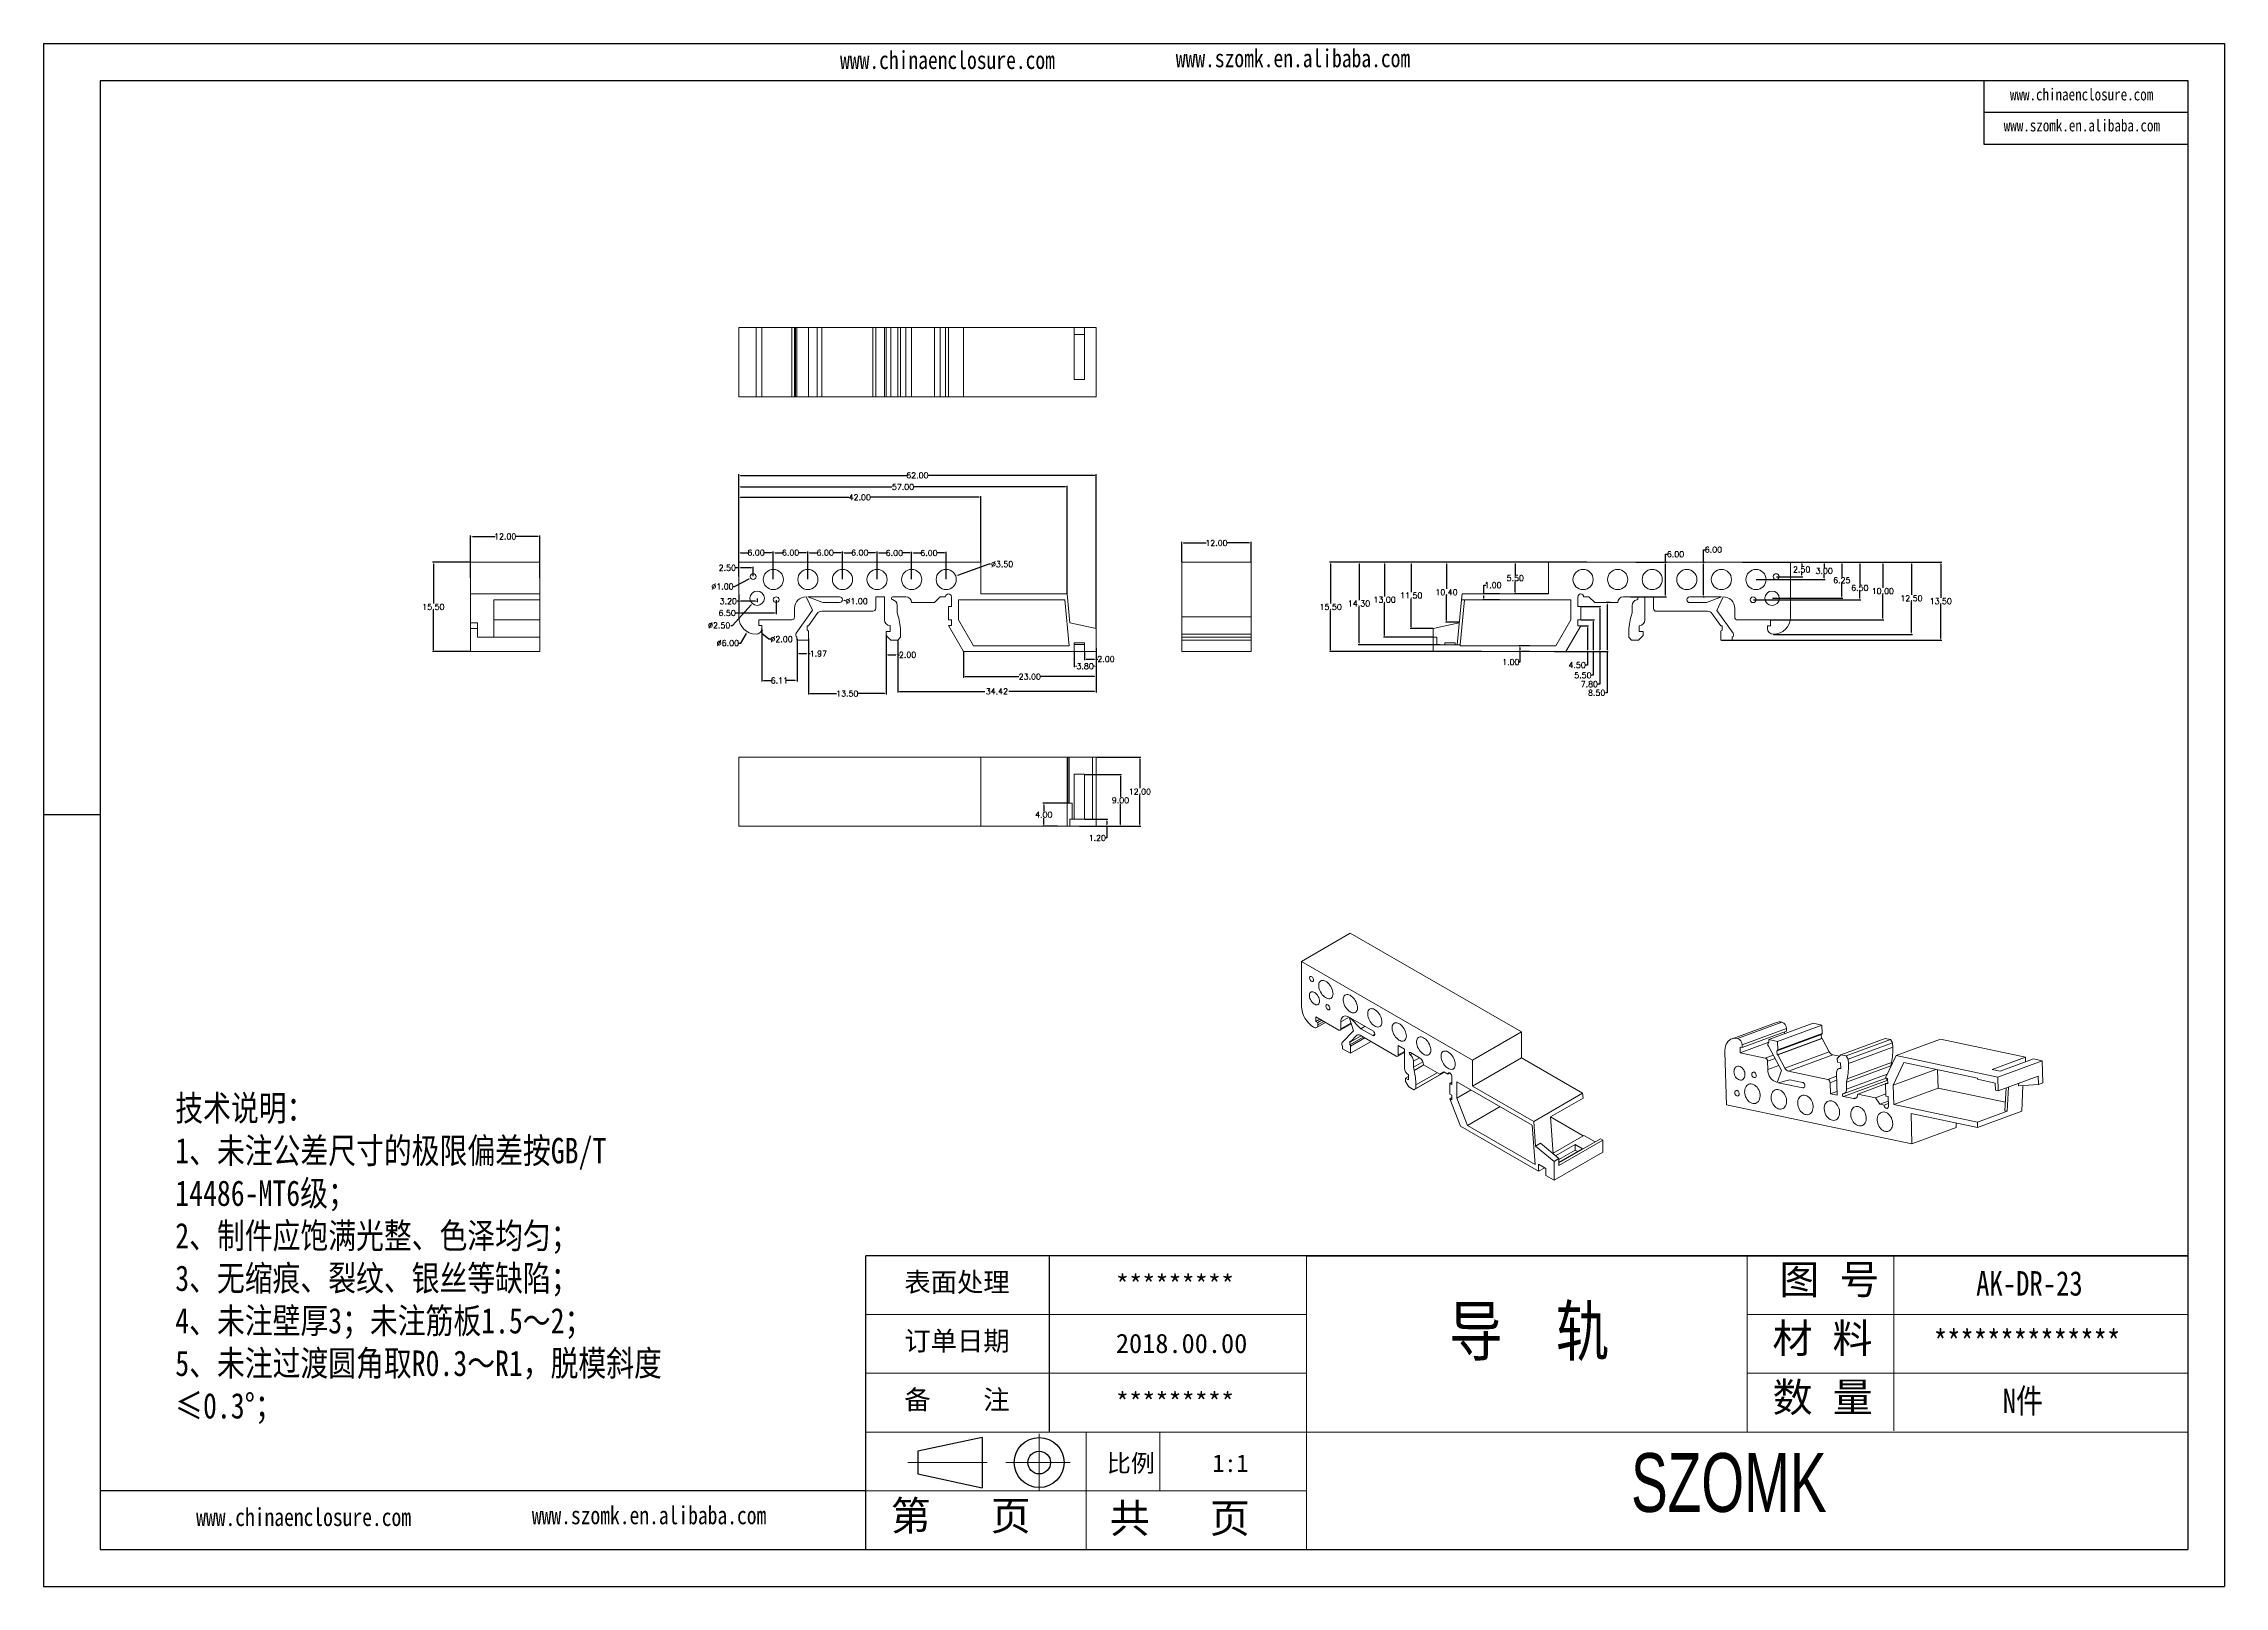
# Model space of a CAD drawing. Header units: inches. Extents: x 1328 to 2905, y 1126 to 1460.
# Drawn here: x 2526.7 to 2905, y 1125.7 to 1393.2 of the extents above; entities that cross this region are included whole.
import ezdxf

# ---------------------------------------------------------------- set-up
doc = ezdxf.new("R2010")
doc.units = ezdxf.units.IN
doc.header["$LTSCALE"] = 15
doc.linetypes.add('CENTER2', pattern=[28.575, 19.05, -3.175, 3.175, -3.175])
doc.layers.add('文字', color=81, linetype='Continuous')
for name, color, linetype, lineweight in [('粗实线', 7, 'Continuous', 30), ('细实线', 3, 'Continuous', 9), ('细点划线', 2, 'CENTER2', 9)]:
    doc.layers.add(name, color=color, linetype=linetype, lineweight=lineweight)
doc.styles.get("Standard").update_dxf_attribs({"font": 'txt', "bigfont": 'gbcbig.shx'})
doc.styles.add('宋体', font='', dxfattribs={"width": 0.8, "height": 3.5})
doc.styles.add('长仿宋', font='', dxfattribs={"width": 0.7, "height": 4})
doc.styles.get('宋体').set_extended_font_data('SimSun')
doc.styles.get('长仿宋').set_extended_font_data('SimSun')
doc.dimstyles.new('1.5', dxfattribs={"dimtxt": 1, "dimasz": 0.3, "dimexe": 0.18, "dimexo": 0.0625, "dimgap": 0.09, "dimtad": 0, "dimtih": 1, "dimtoh": 1, "dimzin": 0, "dimdsep": 46, "dimtxsty": 'Standard', "dimcen": 0, "dimadec": 0, "dimazin": 2, "dimtfac": 1, "dimtofl": 0, "dimtmove": 0, "dimatfit": 3, "dimfxl": 1, "dimtolj": 1, "dimtzin": 0, "dimarcsym": 0})

# ---------------------------------------------------------------- blocks, each defined once
blk = doc.blocks.new('*D175')
at = {"color": 0, "lineweight": -2}
for p, q in [((2647.27, 1303.33), (2647.27, 1318.51)), ((2647.57, 1318.33), (2676.35, 1318.33)), ((2708.97, 1318.33), (2680.19, 1318.33)), ((2709.27, 1291.83), (2709.27, 1318.51))]:
    blk.add_line(p, q, dxfattribs=at)
at = {"color": 0}
for points in [[(2647.57, 1318.38), (2647.57, 1318.28), (2647.27, 1318.33)], [(2708.97, 1318.38), (2708.97, 1318.28), (2709.27, 1318.33)]]:
    blk.add_solid(points, dxfattribs=at)
at = {"layer": 'Defpoints', "color": 0}
for p in [(2647.27, 1318.33), (2647.27, 1303.27), (2709.27, 1291.77)]:
    blk.add_point(p, dxfattribs=at)
at = {"color": 0, "insert": (2678.27, 1318.33), "char_height": 1, "attachment_point": 5}
blk.add_mtext('\\A1;62.00', dxfattribs=at)
blk = doc.blocks.new('*D176')
at = {"color": 0, "lineweight": -2}
for p, q in [((2647.27, 1303.33), (2647.27, 1314.7)), ((2647.57, 1314.52), (2666.35, 1314.52)), ((2688.97, 1314.52), (2670.19, 1314.52)), ((2689.27, 1303.33), (2689.27, 1314.7))]:
    blk.add_line(p, q, dxfattribs=at)
at = {"color": 0}
for points in [[(2647.57, 1314.57), (2647.57, 1314.47), (2647.27, 1314.52)], [(2688.97, 1314.57), (2688.97, 1314.47), (2689.27, 1314.52)]]:
    blk.add_solid(points, dxfattribs=at)
at = {"layer": 'Defpoints', "color": 0}
for p in [(2647.27, 1314.52), (2647.27, 1303.27), (2689.27, 1303.27)]:
    blk.add_point(p, dxfattribs=at)
at = {"color": 0, "insert": (2668.27, 1314.52), "char_height": 1, "attachment_point": 5}
blk.add_mtext('\\A1;42.00', dxfattribs=at)
blk = doc.blocks.new('*D177')
at = {"color": 0, "lineweight": -2}
for p, q in [((2647.27, 1303.33), (2647.27, 1316.51)), ((2647.57, 1316.33), (2673.85, 1316.33)), ((2703.97, 1316.33), (2677.69, 1316.33)), ((2704.27, 1297.83), (2704.27, 1316.51))]:
    blk.add_line(p, q, dxfattribs=at)
at = {"color": 0}
for points in [[(2647.57, 1316.38), (2647.57, 1316.28), (2647.27, 1316.33)], [(2703.97, 1316.38), (2703.97, 1316.28), (2704.27, 1316.33)]]:
    blk.add_solid(points, dxfattribs=at)
at = {"layer": 'Defpoints', "color": 0}
for p in [(2647.27, 1316.33), (2647.27, 1303.27), (2704.27, 1297.77)]:
    blk.add_point(p, dxfattribs=at)
at = {"color": 0, "insert": (2675.77, 1316.33), "char_height": 1, "attachment_point": 5}
blk.add_mtext('\\A1;57.00', dxfattribs=at)
blk = doc.blocks.new('*D178')
at = {"color": 0, "lineweight": -2}
for p, q in [((2647.27, 1301.8), (2647.27, 1305.1)), ((2647.57, 1304.92), (2648.85, 1304.92)), ((2652.97, 1304.92), (2651.69, 1304.92)), ((2653.27, 1300.33), (2653.27, 1305.1))]:
    blk.add_line(p, q, dxfattribs=at)
at = {"color": 0}
for points in [[(2647.57, 1304.97), (2647.57, 1304.87), (2647.27, 1304.92)], [(2652.97, 1304.97), (2652.97, 1304.87), (2653.27, 1304.92)]]:
    blk.add_solid(points, dxfattribs=at)
at = {"layer": 'Defpoints', "color": 0}
for p in [(2647.27, 1301.74), (2653.27, 1304.92), (2653.27, 1300.27)]:
    blk.add_point(p, dxfattribs=at)
at = {"color": 0, "insert": (2650.27, 1304.92), "char_height": 1, "attachment_point": 5}
blk.add_mtext('\\A1;6.00', dxfattribs=at)
blk = doc.blocks.new('*D179')
at = {"color": 0, "lineweight": -2}
for p, q in [((2653.27, 1300.33), (2653.27, 1305.1)), ((2653.57, 1304.92), (2654.85, 1304.92)), ((2658.97, 1304.92), (2657.69, 1304.92)), ((2659.27, 1300.33), (2659.27, 1305.1))]:
    blk.add_line(p, q, dxfattribs=at)
at = {"color": 0}
for points in [[(2653.57, 1304.97), (2653.57, 1304.87), (2653.27, 1304.92)], [(2658.97, 1304.97), (2658.97, 1304.87), (2659.27, 1304.92)]]:
    blk.add_solid(points, dxfattribs=at)
at = {"layer": 'Defpoints', "color": 0}
for p in [(2659.27, 1304.92), (2653.27, 1300.27), (2659.27, 1300.27)]:
    blk.add_point(p, dxfattribs=at)
at = {"color": 0, "insert": (2656.27, 1304.92), "char_height": 1, "attachment_point": 5}
blk.add_mtext('\\A1;6.00', dxfattribs=at)
blk = doc.blocks.new('*D180')
at = {"color": 0, "lineweight": -2}
for p, q in [((2659.27, 1300.33), (2659.27, 1305.1)), ((2659.57, 1304.92), (2660.85, 1304.92)), ((2664.97, 1304.92), (2663.69, 1304.92)), ((2665.27, 1300.33), (2665.27, 1305.1))]:
    blk.add_line(p, q, dxfattribs=at)
at = {"color": 0}
for points in [[(2659.57, 1304.97), (2659.57, 1304.87), (2659.27, 1304.92)], [(2664.97, 1304.97), (2664.97, 1304.87), (2665.27, 1304.92)]]:
    blk.add_solid(points, dxfattribs=at)
at = {"layer": 'Defpoints', "color": 0}
for p in [(2665.27, 1304.92), (2659.27, 1300.27), (2665.27, 1300.27)]:
    blk.add_point(p, dxfattribs=at)
at = {"color": 0, "insert": (2662.27, 1304.92), "char_height": 1, "attachment_point": 5}
blk.add_mtext('\\A1;6.00', dxfattribs=at)
blk = doc.blocks.new('*D181')
at = {"color": 0, "lineweight": -2}
for p, q in [((2665.27, 1300.33), (2665.27, 1305.1)), ((2665.57, 1304.92), (2666.85, 1304.92)), ((2670.97, 1304.92), (2669.69, 1304.92)), ((2671.27, 1300.33), (2671.27, 1305.1))]:
    blk.add_line(p, q, dxfattribs=at)
at = {"color": 0}
for points in [[(2665.57, 1304.97), (2665.57, 1304.87), (2665.27, 1304.92)], [(2670.97, 1304.97), (2670.97, 1304.87), (2671.27, 1304.92)]]:
    blk.add_solid(points, dxfattribs=at)
at = {"layer": 'Defpoints', "color": 0}
for p in [(2671.27, 1304.92), (2665.27, 1300.27), (2671.27, 1300.27)]:
    blk.add_point(p, dxfattribs=at)
at = {"color": 0, "insert": (2668.27, 1304.92), "char_height": 1, "attachment_point": 5}
blk.add_mtext('\\A1;6.00', dxfattribs=at)
blk = doc.blocks.new('*D182')
at = {"color": 0, "lineweight": -2}
for p, q in [((2671.27, 1300.33), (2671.27, 1305.05)), ((2671.57, 1304.87), (2672.85, 1304.87)), ((2676.97, 1304.87), (2675.69, 1304.87)), ((2677.27, 1300.33), (2677.27, 1305.05))]:
    blk.add_line(p, q, dxfattribs=at)
at = {"color": 0}
for points in [[(2671.57, 1304.92), (2671.57, 1304.82), (2671.27, 1304.87)], [(2676.97, 1304.92), (2676.97, 1304.82), (2677.27, 1304.87)]]:
    blk.add_solid(points, dxfattribs=at)
at = {"layer": 'Defpoints', "color": 0}
for p in [(2677.27, 1304.87), (2671.27, 1300.27), (2677.27, 1300.27)]:
    blk.add_point(p, dxfattribs=at)
at = {"color": 0, "insert": (2674.27, 1304.87), "char_height": 1, "attachment_point": 5}
blk.add_mtext('\\A1;6.00', dxfattribs=at)
blk = doc.blocks.new('*D183')
at = {"color": 0, "lineweight": -2}
for p, q in [((2677.27, 1300.33), (2677.27, 1305.05)), ((2677.57, 1304.87), (2678.85, 1304.87)), ((2682.97, 1304.87), (2681.69, 1304.87)), ((2683.27, 1300.33), (2683.27, 1305.05))]:
    blk.add_line(p, q, dxfattribs=at)
at = {"color": 0}
for points in [[(2677.57, 1304.92), (2677.57, 1304.82), (2677.27, 1304.87)], [(2682.97, 1304.92), (2682.97, 1304.82), (2683.27, 1304.87)]]:
    blk.add_solid(points, dxfattribs=at)
at = {"layer": 'Defpoints', "color": 0}
for p in [(2683.27, 1304.87), (2677.27, 1300.27), (2683.27, 1300.27)]:
    blk.add_point(p, dxfattribs=at)
at = {"color": 0, "insert": (2680.27, 1304.87), "char_height": 1, "attachment_point": 5}
blk.add_mtext('\\A1;6.00', dxfattribs=at)
blk = doc.blocks.new('*D184')
at = {"color": 0, "lineweight": -2}
for p, q in [((2647.27, 1302.3), (2646.79, 1302.3)), ((2647.27, 1300.83), (2647.27, 1302.48)), ((2649.47, 1302.3), (2647.57, 1302.3)), ((2649.77, 1300.83), (2649.77, 1302.48))]:
    blk.add_line(p, q, dxfattribs=at)
at = {"color": 0}
for points in [[(2647.57, 1302.35), (2647.57, 1302.25), (2647.27, 1302.3)], [(2649.47, 1302.35), (2649.47, 1302.25), (2649.77, 1302.3)]]:
    blk.add_solid(points, dxfattribs=at)
at = {"layer": 'Defpoints', "color": 0}
for p in [(2647.27, 1302.3), (2647.27, 1300.77), (2649.77, 1300.77)]:
    blk.add_point(p, dxfattribs=at)
at = {"color": 0, "insert": (2645.29, 1302.3), "char_height": 1, "attachment_point": 5}
blk.add_mtext('\\A1;2.50', dxfattribs=at)
blk = doc.blocks.new('*D185')
at = {"color": 0, "lineweight": -2}
for p, q in [((2647.27, 1296.5), (2646.97, 1296.5)), ((2647.27, 1296.96), (2647.27, 1296.32)), ((2650.17, 1296.5), (2647.57, 1296.5)), ((2650.47, 1296.96), (2650.47, 1296.32))]:
    blk.add_line(p, q, dxfattribs=at)
at = {"color": 0}
for points in [[(2647.57, 1296.55), (2647.57, 1296.45), (2647.27, 1296.5)], [(2650.17, 1296.55), (2650.17, 1296.45), (2650.47, 1296.5)]]:
    blk.add_solid(points, dxfattribs=at)
at = {"layer": 'Defpoints', "color": 0}
for p in [(2647.27, 1297.02), (2647.27, 1296.5), (2650.47, 1297.02)]:
    blk.add_point(p, dxfattribs=at)
at = {"color": 0, "insert": (2645.46, 1296.5), "char_height": 1, "attachment_point": 5}
blk.add_mtext('\\A1;3.20', dxfattribs=at)
blk = doc.blocks.new('*D186')
at = {"color": 0, "lineweight": -2}
for p, q in [((2647.27, 1294.46), (2646.77, 1294.46)), ((2647.27, 1297.68), (2647.27, 1294.28)), ((2653.47, 1294.46), (2647.57, 1294.46)), ((2653.77, 1296.71), (2653.77, 1294.28))]:
    blk.add_line(p, q, dxfattribs=at)
at = {"color": 0}
for points in [[(2647.57, 1294.51), (2647.57, 1294.41), (2647.27, 1294.46)], [(2653.47, 1294.51), (2653.47, 1294.41), (2653.77, 1294.46)]]:
    blk.add_solid(points, dxfattribs=at)
at = {"layer": 'Defpoints', "color": 0}
for p in [(2647.27, 1297.74), (2653.77, 1296.77), (2653.77, 1294.46)]:
    blk.add_point(p, dxfattribs=at)
at = {"color": 0, "insert": (2645.26, 1294.46), "char_height": 1, "attachment_point": 5}
blk.add_mtext('\\A1;6.50', dxfattribs=at)
blk = doc.blocks.new('*D187')
at = {"color": 0, "lineweight": -2}
for p, q in [((2646.21, 1299.05), (2646.51, 1299.05)), ((2646.51, 1299.05), (2649.06, 1300.4))]:
    blk.add_line(p, q, dxfattribs=at)
at = {"color": 0}
blk.add_solid([(2649.04, 1300.44), (2649.09, 1300.35), (2649.33, 1300.54)], dxfattribs=at)
at = {"layer": 'Defpoints', "color": 0}
for p in [(2649.33, 1300.54), (2650.21, 1301.01)]:
    blk.add_point(p, dxfattribs=at)
at = {"color": 0, "insert": (2644.45, 1299.05), "char_height": 1, "attachment_point": 5}
blk.add_mtext('\\A1;∅1.00', dxfattribs=at)
blk = doc.blocks.new('*D188')
at = {"color": 0, "lineweight": -2}
for p, q in [((2646.19, 1292.31), (2649.43, 1295.87)), ((2645.89, 1292.31), (2646.19, 1292.31))]:
    blk.add_line(p, q, dxfattribs=at)
at = {"color": 0}
blk.add_solid([(2649.39, 1295.91), (2649.47, 1295.84), (2649.63, 1296.1)], dxfattribs=at)
at = {"layer": 'Defpoints', "color": 0}
for p in [(2651.31, 1297.95), (2649.63, 1296.1)]:
    blk.add_point(p, dxfattribs=at)
at = {"color": 0, "insert": (2643.88, 1292.31), "char_height": 1, "attachment_point": 5}
blk.add_mtext('\\A1;∅2.50', dxfattribs=at)
blk = doc.blocks.new('*D189')
at = {"color": 0, "lineweight": -2}
for p, q in [((2690.66, 1302.93), (2685.2, 1300.97)), ((2690.96, 1302.93), (2690.66, 1302.93))]:
    blk.add_line(p, q, dxfattribs=at)
at = {"color": 0}
blk.add_solid([(2685.18, 1301.01), (2685.22, 1300.92), (2684.92, 1300.86)], dxfattribs=at)
at = {"layer": 'Defpoints', "color": 0}
for p in [(2681.62, 1299.68), (2684.92, 1300.86)]:
    blk.add_point(p, dxfattribs=at)
at = {"color": 0, "insert": (2692.97, 1302.93), "char_height": 1, "attachment_point": 5}
blk.add_mtext('\\A1;∅3.50', dxfattribs=at)
blk = doc.blocks.new('*D192')
at = {"color": 0, "lineweight": -2}
for p, q in [((2828.53, 1303.26), (2831.88, 1303.26)), ((2831.7, 1302.96), (2831.7, 1302.6)), ((2827.33, 1300.76), (2831.88, 1300.76)), ((2831.7, 1301.06), (2831.7, 1301.42))]:
    blk.add_line(p, q, dxfattribs=at)
at = {"color": 0}
for points in [[(2831.65, 1302.96), (2831.75, 1302.96), (2831.7, 1303.26)], [(2831.65, 1301.06), (2831.75, 1301.06), (2831.7, 1300.76)]]:
    blk.add_solid(points, dxfattribs=at)
at = {"layer": 'Defpoints', "color": 0}
for p in [(2828.47, 1303.26), (2831.7, 1303.26), (2827.27, 1300.76)]:
    blk.add_point(p, dxfattribs=at)
at = {"color": 0, "insert": (2831.7, 1302.01), "char_height": 1, "attachment_point": 5}
blk.add_mtext('\\A1;2.50', dxfattribs=at)
blk = doc.blocks.new('*D193')
at = {"color": 0, "lineweight": -2}
for p, q in [((2825.36, 1303.26), (2835.79, 1303.26)), ((2835.61, 1302.96), (2835.61, 1302.35)), ((2823.83, 1300.26), (2835.79, 1300.26)), ((2835.61, 1300.56), (2835.61, 1301.17))]:
    blk.add_line(p, q, dxfattribs=at)
at = {"color": 0}
for points in [[(2835.56, 1302.96), (2835.66, 1302.96), (2835.61, 1303.26)], [(2835.56, 1300.56), (2835.66, 1300.56), (2835.61, 1300.26)]]:
    blk.add_solid(points, dxfattribs=at)
at = {"layer": 'Defpoints', "color": 0}
for p in [(2825.3, 1303.26), (2835.61, 1303.26), (2823.77, 1300.26)]:
    blk.add_point(p, dxfattribs=at)
at = {"color": 0, "insert": (2835.61, 1301.76), "char_height": 1, "attachment_point": 5}
blk.add_mtext('\\A1;3.00', dxfattribs=at)
blk = doc.blocks.new('*D194')
at = {"color": 0, "lineweight": -2}
for p, q in [((2826.63, 1303.26), (2838.84, 1303.26)), ((2838.66, 1302.96), (2838.66, 1300.73)), ((2838.66, 1297.31), (2838.66, 1299.55)), ((2826.63, 1297.01), (2838.84, 1297.01))]:
    blk.add_line(p, q, dxfattribs=at)
at = {"color": 0}
for points in [[(2838.61, 1302.96), (2838.71, 1302.96), (2838.66, 1303.26)], [(2838.61, 1297.31), (2838.71, 1297.31), (2838.66, 1297.01)]]:
    blk.add_solid(points, dxfattribs=at)
at = {"layer": 'Defpoints', "color": 0}
for p in [(2826.57, 1303.26), (2838.66, 1303.26), (2826.57, 1297.01)]:
    blk.add_point(p, dxfattribs=at)
at = {"color": 0, "insert": (2838.66, 1300.14), "char_height": 1, "attachment_point": 5}
blk.add_mtext('\\A1;6.25', dxfattribs=at)
blk = doc.blocks.new('*D195')
at = {"color": 0, "lineweight": -2}
for p, q in [((2824.63, 1303.26), (2841.97, 1303.26)), ((2841.79, 1302.96), (2841.79, 1299.4)), ((2841.79, 1297.06), (2841.79, 1298.22)), ((2823.33, 1296.76), (2841.97, 1296.76))]:
    blk.add_line(p, q, dxfattribs=at)
at = {"color": 0}
for points in [[(2841.74, 1302.96), (2841.84, 1302.96), (2841.79, 1303.26)], [(2841.74, 1297.06), (2841.84, 1297.06), (2841.79, 1296.76)]]:
    blk.add_solid(points, dxfattribs=at)
at = {"layer": 'Defpoints', "color": 0}
for p in [(2824.56, 1303.26), (2841.79, 1303.26), (2823.27, 1296.76)]:
    blk.add_point(p, dxfattribs=at)
at = {"color": 0, "insert": (2841.79, 1298.81), "char_height": 1, "attachment_point": 5}
blk.add_mtext('\\A1;6.50', dxfattribs=at)
blk = doc.blocks.new('*D196')
at = {"color": 0, "lineweight": -2}
for p, q in [((2825.43, 1303.26), (2845.96, 1303.26)), ((2845.78, 1302.96), (2845.78, 1298.85)), ((2845.78, 1293.56), (2845.78, 1297.67)), ((2826.33, 1293.26), (2845.96, 1293.26))]:
    blk.add_line(p, q, dxfattribs=at)
at = {"color": 0}
for points in [[(2845.73, 1302.96), (2845.83, 1302.96), (2845.78, 1303.26)], [(2845.73, 1293.56), (2845.83, 1293.56), (2845.78, 1293.26)]]:
    blk.add_solid(points, dxfattribs=at)
at = {"layer": 'Defpoints', "color": 0}
for p in [(2825.36, 1303.26), (2845.78, 1303.26), (2826.27, 1293.26)]:
    blk.add_point(p, dxfattribs=at)
at = {"color": 0, "insert": (2845.78, 1298.26), "char_height": 1, "attachment_point": 5}
blk.add_mtext('\\A1;10.00', dxfattribs=at)
blk = doc.blocks.new('*D197')
at = {"color": 0, "lineweight": -2}
for p, q in [((2787.71, 1303.26), (2781.83, 1303.26)), ((2782.01, 1302.96), (2782.01, 1301.1)), ((2782.01, 1298.06), (2782.01, 1299.92)), ((2787.71, 1297.76), (2781.83, 1297.76))]:
    blk.add_line(p, q, dxfattribs=at)
at = {"color": 0}
for points in [[(2781.96, 1302.96), (2782.06, 1302.96), (2782.01, 1303.26)], [(2781.96, 1298.06), (2782.06, 1298.06), (2782.01, 1297.76)]]:
    blk.add_solid(points, dxfattribs=at)
at = {"layer": 'Defpoints', "color": 0}
for p in [(2787.77, 1303.26), (2782.01, 1297.76), (2787.77, 1297.76)]:
    blk.add_point(p, dxfattribs=at)
at = {"color": 0, "insert": (2782.01, 1300.51), "char_height": 1, "attachment_point": 5}
blk.add_mtext('\\A1;5.50', dxfattribs=at)
blk = doc.blocks.new('*D198')
at = {"color": 0, "lineweight": -2}
for p, q in [((2790.4, 1303.26), (2769.9, 1303.26)), ((2770.08, 1302.96), (2770.08, 1298.65)), ((2770.08, 1293.16), (2770.08, 1297.47)), ((2772.24, 1292.86), (2769.9, 1292.86))]:
    blk.add_line(p, q, dxfattribs=at)
at = {"color": 0}
for points in [[(2770.03, 1302.96), (2770.13, 1302.96), (2770.08, 1303.26)], [(2770.03, 1293.16), (2770.13, 1293.16), (2770.08, 1292.86)]]:
    blk.add_solid(points, dxfattribs=at)
at = {"layer": 'Defpoints', "color": 0}
for p in [(2790.46, 1303.26), (2770.08, 1292.86), (2772.31, 1292.86)]:
    blk.add_point(p, dxfattribs=at)
at = {"color": 0, "insert": (2770.08, 1298.06), "char_height": 1, "attachment_point": 5}
blk.add_mtext('\\A1;10.40', dxfattribs=at)
blk = doc.blocks.new('*D199')
at = {"color": 0, "lineweight": -2}
for p, q in [((2792.36, 1303.26), (2763.78, 1303.26)), ((2763.96, 1302.96), (2763.96, 1298.1)), ((2763.96, 1292.06), (2763.96, 1296.92)), ((2767.71, 1291.76), (2763.78, 1291.76))]:
    blk.add_line(p, q, dxfattribs=at)
at = {"color": 0}
for points in [[(2763.91, 1302.96), (2764.01, 1302.96), (2763.96, 1303.26)], [(2763.91, 1292.06), (2764.01, 1292.06), (2763.96, 1291.76)]]:
    blk.add_solid(points, dxfattribs=at)
at = {"layer": 'Defpoints', "color": 0}
for p in [(2792.42, 1303.26), (2763.96, 1291.76), (2767.77, 1291.76)]:
    blk.add_point(p, dxfattribs=at)
at = {"color": 0, "insert": (2763.96, 1297.51), "char_height": 1, "attachment_point": 5}
blk.add_mtext('\\A1;11.50', dxfattribs=at)
blk = doc.blocks.new('*D200')
at = {"color": 0, "lineweight": -2}
for p, q in [((2794.43, 1303.26), (2759.15, 1303.26)), ((2759.33, 1302.96), (2759.33, 1297.35)), ((2759.33, 1290.56), (2759.33, 1296.17)), ((2767.71, 1290.26), (2759.15, 1290.26))]:
    blk.add_line(p, q, dxfattribs=at)
at = {"color": 0}
for points in [[(2759.28, 1302.96), (2759.38, 1302.96), (2759.33, 1303.26)], [(2759.28, 1290.56), (2759.38, 1290.56), (2759.33, 1290.26)]]:
    blk.add_solid(points, dxfattribs=at)
at = {"layer": 'Defpoints', "color": 0}
for p in [(2759.33, 1303.26), (2794.49, 1303.26), (2767.77, 1290.26)]:
    blk.add_point(p, dxfattribs=at)
at = {"color": 0, "insert": (2759.33, 1296.76), "char_height": 1, "attachment_point": 5}
blk.add_mtext('\\A1;13.00', dxfattribs=at)
blk = doc.blocks.new('*D201')
at = {"color": 0, "lineweight": -2}
for p, q in [((2792.29, 1303.26), (2754.72, 1303.26)), ((2754.9, 1302.96), (2754.9, 1296.7)), ((2754.9, 1289.26), (2754.9, 1295.52)), ((2768.98, 1288.96), (2754.72, 1288.96))]:
    blk.add_line(p, q, dxfattribs=at)
at = {"color": 0}
for points in [[(2754.85, 1302.96), (2754.95, 1302.96), (2754.9, 1303.26)], [(2754.85, 1289.26), (2754.95, 1289.26), (2754.9, 1288.96)]]:
    blk.add_solid(points, dxfattribs=at)
at = {"layer": 'Defpoints', "color": 0}
for p in [(2754.9, 1303.26), (2792.36, 1303.26), (2769.04, 1288.96)]:
    blk.add_point(p, dxfattribs=at)
at = {"color": 0, "insert": (2754.9, 1296.11), "char_height": 1, "attachment_point": 5}
blk.add_mtext('\\A1;14.30', dxfattribs=at)
blk = doc.blocks.new('*D202')
at = {"color": 0, "lineweight": -2}
for p, q in [((2792.23, 1303.26), (2749.79, 1303.26)), ((2749.97, 1302.96), (2749.97, 1296.1)), ((2749.97, 1288.06), (2749.97, 1294.92)), ((2776.17, 1287.76), (2749.79, 1287.76))]:
    blk.add_line(p, q, dxfattribs=at)
at = {"color": 0}
for points in [[(2749.92, 1302.96), (2750.02, 1302.96), (2749.97, 1303.26)], [(2749.92, 1288.06), (2750.02, 1288.06), (2749.97, 1287.76)]]:
    blk.add_solid(points, dxfattribs=at)
at = {"layer": 'Defpoints', "color": 0}
for p in [(2792.29, 1303.26), (2749.97, 1287.76), (2776.24, 1287.76)]:
    blk.add_point(p, dxfattribs=at)
at = {"color": 0, "insert": (2749.97, 1295.51), "char_height": 1, "attachment_point": 5}
blk.add_mtext('\\A1;15.50', dxfattribs=at)
blk = doc.blocks.new('*D203')
at = {"color": 0, "lineweight": -2}
for p, q in [((2784.46, 1288.76), (2782.62, 1288.76)), ((2784.46, 1287.76), (2782.62, 1287.76)), ((2782.8, 1288.46), (2782.8, 1288.06)), ((2782.8, 1287.76), (2782.8, 1285.95)), ((2782.8, 1285.95), (2782.5, 1285.95))]:
    blk.add_line(p, q, dxfattribs=at)
at = {"color": 0}
for points in [[(2782.75, 1288.46), (2782.85, 1288.46), (2782.8, 1288.76)], [(2782.75, 1288.06), (2782.85, 1288.06), (2782.8, 1287.76)]]:
    blk.add_solid(points, dxfattribs=at)
at = {"layer": 'Defpoints', "color": 0}
for p in [(2782.8, 1287.76), (2784.52, 1288.76), (2784.52, 1287.76)]:
    blk.add_point(p, dxfattribs=at)
at = {"color": 0, "insert": (2781.24, 1285.95), "char_height": 1, "attachment_point": 5}
blk.add_mtext('\\A1;1.00', dxfattribs=at)
blk = doc.blocks.new('*D204')
at = {"color": 0, "lineweight": -2}
for p, q in [((2776.57, 1297.76), (2776.57, 1299.29)), ((2776.57, 1299.29), (2776.87, 1299.29)), ((2779.28, 1297.76), (2776.39, 1297.76)), ((2779.28, 1296.76), (2776.39, 1296.76)), ((2776.57, 1297.06), (2776.57, 1297.46))]:
    blk.add_line(p, q, dxfattribs=at)
at = {"color": 0}
for points in [[(2776.52, 1297.46), (2776.62, 1297.46), (2776.57, 1297.76)], [(2776.52, 1297.06), (2776.62, 1297.06), (2776.57, 1296.76)]]:
    blk.add_solid(points, dxfattribs=at)
at = {"layer": 'Defpoints', "color": 0}
for p in [(2776.57, 1297.76), (2779.34, 1297.76), (2779.34, 1296.76)]:
    blk.add_point(p, dxfattribs=at)
at = {"color": 0, "insert": (2778.13, 1299.29), "char_height": 1, "attachment_point": 5}
blk.add_mtext('\\A1;1.00', dxfattribs=at)
blk = doc.blocks.new('*D205')
at = {"color": 0, "lineweight": -2}
for p, q in [((2793.43, 1292.26), (2794.73, 1292.26)), ((2794.55, 1291.96), (2794.55, 1288.06)), ((2790.83, 1287.76), (2794.73, 1287.76)), ((2794.55, 1287.76), (2794.55, 1285.43)), ((2794.55, 1285.43), (2794.25, 1285.43))]:
    blk.add_line(p, q, dxfattribs=at)
at = {"color": 0}
for points in [[(2794.5, 1291.96), (2794.6, 1291.96), (2794.55, 1292.26)], [(2794.5, 1288.06), (2794.6, 1288.06), (2794.55, 1287.76)]]:
    blk.add_solid(points, dxfattribs=at)
at = {"layer": 'Defpoints', "color": 0}
for p in [(2793.37, 1292.26), (2794.55, 1292.26), (2790.77, 1287.76)]:
    blk.add_point(p, dxfattribs=at)
at = {"color": 0, "insert": (2792.74, 1285.43), "char_height": 1, "attachment_point": 5}
blk.add_mtext('\\A1;4.50', dxfattribs=at)
blk = doc.blocks.new('*D206')
at = {"color": 0, "lineweight": -2}
for p, q in [((2793.43, 1293.26), (2795.73, 1293.26)), ((2795.55, 1292.96), (2795.55, 1288.06)), ((2789.38, 1287.76), (2795.73, 1287.76)), ((2795.55, 1287.76), (2795.55, 1283.66)), ((2795.55, 1283.66), (2795.25, 1283.66))]:
    blk.add_line(p, q, dxfattribs=at)
at = {"color": 0}
for points in [[(2795.5, 1292.96), (2795.6, 1292.96), (2795.55, 1293.26)], [(2795.5, 1288.06), (2795.6, 1288.06), (2795.55, 1287.76)]]:
    blk.add_solid(points, dxfattribs=at)
at = {"layer": 'Defpoints', "color": 0}
for p in [(2793.37, 1293.26), (2795.55, 1293.26), (2789.32, 1287.76)]:
    blk.add_point(p, dxfattribs=at)
at = {"color": 0, "insert": (2793.74, 1283.66), "char_height": 1, "attachment_point": 5}
blk.add_mtext('\\A1;5.50', dxfattribs=at)
blk = doc.blocks.new('*D207')
at = {"color": 0, "lineweight": -2}
for p, q in [((2793.43, 1295.56), (2796.84, 1295.56)), ((2796.66, 1295.26), (2796.66, 1288.06)), ((2789.45, 1287.76), (2796.84, 1287.76)), ((2796.66, 1287.76), (2796.66, 1282.11)), ((2796.66, 1282.11), (2796.36, 1282.11))]:
    blk.add_line(p, q, dxfattribs=at)
at = {"color": 0}
for points in [[(2796.61, 1295.26), (2796.71, 1295.26), (2796.66, 1295.56)], [(2796.61, 1288.06), (2796.71, 1288.06), (2796.66, 1287.76)]]:
    blk.add_solid(points, dxfattribs=at)
at = {"layer": 'Defpoints', "color": 0}
for p in [(2793.37, 1295.56), (2796.66, 1295.56), (2789.38, 1287.76)]:
    blk.add_point(p, dxfattribs=at)
at = {"color": 0, "insert": (2794.85, 1282.11), "char_height": 1, "attachment_point": 5}
blk.add_mtext('\\A1;7.80', dxfattribs=at)
blk = doc.blocks.new('*D208')
at = {"color": 0, "lineweight": -2}
for p, q in [((2798.45, 1296.26), (2797.76, 1296.26)), ((2797.94, 1295.96), (2797.94, 1288.06)), ((2788.84, 1287.76), (2798.12, 1287.76)), ((2797.94, 1287.76), (2797.94, 1280.63)), ((2797.94, 1280.63), (2797.64, 1280.63))]:
    blk.add_line(p, q, dxfattribs=at)
at = {"color": 0}
for points in [[(2797.89, 1295.96), (2797.99, 1295.96), (2797.94, 1296.26)], [(2797.89, 1288.06), (2797.99, 1288.06), (2797.94, 1287.76)]]:
    blk.add_solid(points, dxfattribs=at)
at = {"layer": 'Defpoints', "color": 0}
for p in [(2797.94, 1296.26), (2798.51, 1296.26), (2788.78, 1287.76)]:
    blk.add_point(p, dxfattribs=at)
at = {"color": 0, "insert": (2796.13, 1280.63), "char_height": 1, "attachment_point": 5}
blk.add_mtext('\\A1;8.50', dxfattribs=at)
blk = doc.blocks.new('*D209')
at = {"color": 0, "lineweight": -2}
for p, q in [((2826.63, 1303.26), (2850.93, 1303.26)), ((2850.75, 1302.96), (2850.75, 1297.6)), ((2850.75, 1291.06), (2850.75, 1296.42)), ((2826.83, 1290.76), (2850.93, 1290.76))]:
    blk.add_line(p, q, dxfattribs=at)
at = {"color": 0}
for points in [[(2850.7, 1302.96), (2850.8, 1302.96), (2850.75, 1303.26)], [(2850.7, 1291.06), (2850.8, 1291.06), (2850.75, 1290.76)]]:
    blk.add_solid(points, dxfattribs=at)
at = {"layer": 'Defpoints', "color": 0}
for p in [(2826.57, 1303.26), (2850.75, 1303.26), (2826.77, 1290.76)]:
    blk.add_point(p, dxfattribs=at)
at = {"color": 0, "insert": (2850.75, 1297.01), "char_height": 1, "attachment_point": 5}
blk.add_mtext('\\A1;12.50', dxfattribs=at)
blk = doc.blocks.new('*D210')
at = {"color": 0, "lineweight": -2}
for p, q in [((2821.42, 1303.26), (2856.01, 1303.26)), ((2855.83, 1302.96), (2855.83, 1297.1)), ((2855.83, 1290.06), (2855.83, 1295.92)), ((2817.76, 1289.76), (2856.01, 1289.76))]:
    blk.add_line(p, q, dxfattribs=at)
at = {"color": 0}
for points in [[(2855.78, 1302.96), (2855.88, 1302.96), (2855.83, 1303.26)], [(2855.78, 1290.06), (2855.88, 1290.06), (2855.83, 1289.76)]]:
    blk.add_solid(points, dxfattribs=at)
at = {"layer": 'Defpoints', "color": 0}
for p in [(2821.36, 1303.26), (2855.83, 1303.26), (2817.7, 1289.76)]:
    blk.add_point(p, dxfattribs=at)
at = {"color": 0, "insert": (2855.83, 1296.51), "char_height": 1, "attachment_point": 5}
blk.add_mtext('\\A1;13.50', dxfattribs=at)
blk = doc.blocks.new('*D211')
at = {"color": 0, "lineweight": -2}
for p, q in [((2814.65, 1303.26), (2814.65, 1305.44)), ((2814.65, 1305.44), (2814.95, 1305.44)), ((2814.55, 1303.26), (2814.83, 1303.26)), ((2814.65, 1297.56), (2814.65, 1302.96)), ((2814.55, 1297.26), (2814.83, 1297.26))]:
    blk.add_line(p, q, dxfattribs=at)
at = {"color": 0}
for points in [[(2814.6, 1302.96), (2814.7, 1302.96), (2814.65, 1303.26)], [(2814.6, 1297.56), (2814.7, 1297.56), (2814.65, 1297.26)]]:
    blk.add_solid(points, dxfattribs=at)
at = {"layer": 'Defpoints', "color": 0}
for p in [(2814.49, 1303.26), (2814.65, 1303.26), (2814.49, 1297.26)]:
    blk.add_point(p, dxfattribs=at)
at = {"color": 0, "insert": (2816.38, 1305.44), "char_height": 1, "attachment_point": 5}
blk.add_mtext('\\A1;6.00', dxfattribs=at)
blk = doc.blocks.new('*D212')
at = {"color": 0, "lineweight": -2}
for p, q in [((2802.9, 1303.26), (2808.27, 1303.26)), ((2808.09, 1303.26), (2808.09, 1304.65)), ((2808.09, 1304.65), (2808.39, 1304.65)), ((2808.09, 1297.56), (2808.09, 1302.96)), ((2801.98, 1297.26), (2808.27, 1297.26))]:
    blk.add_line(p, q, dxfattribs=at)
at = {"color": 0}
for points in [[(2808.04, 1302.96), (2808.14, 1302.96), (2808.09, 1303.26)], [(2808.04, 1297.56), (2808.14, 1297.56), (2808.09, 1297.26)]]:
    blk.add_solid(points, dxfattribs=at)
at = {"layer": 'Defpoints', "color": 0}
for p in [(2802.84, 1303.26), (2808.09, 1303.26), (2801.92, 1297.26)]:
    blk.add_point(p, dxfattribs=at)
at = {"color": 0, "insert": (2809.81, 1304.65), "char_height": 1, "attachment_point": 5}
blk.add_mtext('\\A1;6.00', dxfattribs=at)
blk = doc.blocks.new('*D213')
at = {"color": 0, "lineweight": -2}
for p, q in [((2724.16, 1303.33), (2724.16, 1306.78)), ((2724.46, 1306.6), (2728.4, 1306.6)), ((2735.86, 1306.6), (2731.91, 1306.6)), ((2736.16, 1303.33), (2736.16, 1306.78))]:
    blk.add_line(p, q, dxfattribs=at)
at = {"color": 0}
for points in [[(2724.46, 1306.65), (2724.46, 1306.55), (2724.16, 1306.6)], [(2735.86, 1306.65), (2735.86, 1306.55), (2736.16, 1306.6)]]:
    blk.add_solid(points, dxfattribs=at)
at = {"layer": 'Defpoints', "color": 0}
for p in [(2736.16, 1306.6), (2724.16, 1303.27), (2736.16, 1303.27)]:
    blk.add_point(p, dxfattribs=at)
at = {"color": 0, "insert": (2730.16, 1306.6), "char_height": 1, "attachment_point": 5}
blk.add_mtext('\\A1;12.00', dxfattribs=at)
blk = doc.blocks.new('*D214')
at = {"color": 0, "lineweight": -2}
for p, q in [((2709.33, 1269.48), (2717.05, 1269.48)), ((2716.87, 1269.18), (2716.87, 1264.07)), ((2716.87, 1257.78), (2716.87, 1262.89)), ((2709.33, 1257.48), (2717.05, 1257.48))]:
    blk.add_line(p, q, dxfattribs=at)
at = {"color": 0}
for points in [[(2716.82, 1269.18), (2716.92, 1269.18), (2716.87, 1269.48)], [(2716.82, 1257.78), (2716.92, 1257.78), (2716.87, 1257.48)]]:
    blk.add_solid(points, dxfattribs=at)
at = {"layer": 'Defpoints', "color": 0}
for p in [(2709.27, 1269.48), (2716.87, 1269.48), (2709.27, 1257.48)]:
    blk.add_point(p, dxfattribs=at)
at = {"color": 0, "insert": (2716.87, 1263.48), "char_height": 1, "attachment_point": 5}
blk.add_mtext('\\A1;12.00', dxfattribs=at)
blk = doc.blocks.new('*D215')
at = {"color": 0, "lineweight": -2}
for p, q in [((2707.07, 1257.48), (2711.3, 1257.48)), ((2707.33, 1258.68), (2711.3, 1258.68)), ((2711.12, 1258.38), (2711.12, 1257.78)), ((2711.12, 1257.48), (2711.12, 1255.45)), ((2711.12, 1255.45), (2710.82, 1255.45))]:
    blk.add_line(p, q, dxfattribs=at)
at = {"color": 0}
for points in [[(2711.07, 1258.38), (2711.17, 1258.38), (2711.12, 1258.68)], [(2711.07, 1257.78), (2711.17, 1257.78), (2711.12, 1257.48)]]:
    blk.add_solid(points, dxfattribs=at)
at = {"layer": 'Defpoints', "color": 0}
for p in [(2707.01, 1257.48), (2707.27, 1258.68), (2711.12, 1258.68)]:
    blk.add_point(p, dxfattribs=at)
at = {"color": 0, "insert": (2709.48, 1255.45), "char_height": 1, "attachment_point": 5}
blk.add_mtext('\\A1;1.20', dxfattribs=at)
blk = doc.blocks.new('*D216')
at = {"color": 0, "lineweight": -2}
for p, q in [((2707.33, 1266.48), (2713.68, 1266.48)), ((2713.5, 1266.18), (2713.5, 1262.57)), ((2713.5, 1257.78), (2713.5, 1261.39)), ((2706.37, 1257.48), (2713.68, 1257.48))]:
    blk.add_line(p, q, dxfattribs=at)
at = {"color": 0}
for points in [[(2713.45, 1266.18), (2713.55, 1266.18), (2713.5, 1266.48)], [(2713.45, 1257.78), (2713.55, 1257.78), (2713.5, 1257.48)]]:
    blk.add_solid(points, dxfattribs=at)
at = {"layer": 'Defpoints', "color": 0}
for p in [(2707.27, 1266.48), (2713.5, 1266.48), (2706.31, 1257.48)]:
    blk.add_point(p, dxfattribs=at)
at = {"color": 0, "insert": (2713.5, 1261.98), "char_height": 1, "attachment_point": 5}
blk.add_mtext('\\A1;9.00', dxfattribs=at)
blk = doc.blocks.new('*D218')
at = {"color": 0, "lineweight": -2}
for p, q in [((2704.54, 1261.48), (2700.02, 1261.48)), ((2700.2, 1261.18), (2700.2, 1260.07)), ((2702.6, 1257.48), (2700.02, 1257.48)), ((2700.2, 1257.78), (2700.2, 1258.89))]:
    blk.add_line(p, q, dxfattribs=at)
at = {"color": 0}
for points in [[(2700.15, 1261.18), (2700.25, 1261.18), (2700.2, 1261.48)], [(2700.15, 1257.78), (2700.25, 1257.78), (2700.2, 1257.48)]]:
    blk.add_solid(points, dxfattribs=at)
at = {"layer": 'Defpoints', "color": 0}
for p in [(2704.61, 1261.48), (2700.2, 1257.48), (2702.66, 1257.48)]:
    blk.add_point(p, dxfattribs=at)
at = {"color": 0, "insert": (2700.2, 1259.48), "char_height": 1, "attachment_point": 5}
blk.add_mtext('\\A1;4.00', dxfattribs=at)
blk = doc.blocks.new('*D219')
at = {"color": 0, "lineweight": -2}
for p, q in [((2707.27, 1287.71), (2707.27, 1286.29)), ((2709.27, 1287.71), (2709.27, 1286.29)), ((2707.57, 1286.47), (2708.97, 1286.47)), ((2709.27, 1286.47), (2709.57, 1286.47))]:
    blk.add_line(p, q, dxfattribs=at)
at = {"color": 0}
for points in [[(2707.57, 1286.52), (2707.57, 1286.42), (2707.27, 1286.47)], [(2708.97, 1286.52), (2708.97, 1286.42), (2709.27, 1286.47)]]:
    blk.add_solid(points, dxfattribs=at)
at = {"layer": 'Defpoints', "color": 0}
for p in [(2707.27, 1287.77), (2709.27, 1287.77), (2707.27, 1286.47)]:
    blk.add_point(p, dxfattribs=at)
at = {"color": 0, "insert": (2710.99, 1286.47), "char_height": 1, "attachment_point": 5}
blk.add_mtext('\\A1;2.00', dxfattribs=at)
blk = doc.blocks.new('*D220')
at = {"color": 0, "lineweight": -2}
for p, q in [((2705.47, 1287.71), (2705.47, 1285.05)), ((2709.27, 1288.34), (2709.27, 1285.05)), ((2705.77, 1285.23), (2705.86, 1285.23)), ((2708.97, 1285.23), (2708.88, 1285.23))]:
    blk.add_line(p, q, dxfattribs=at)
at = {"color": 0}
for points in [[(2705.77, 1285.28), (2705.77, 1285.18), (2705.47, 1285.23)], [(2708.97, 1285.28), (2708.97, 1285.18), (2709.27, 1285.23)]]:
    blk.add_solid(points, dxfattribs=at)
at = {"layer": 'Defpoints', "color": 0}
for p in [(2705.47, 1287.77), (2709.27, 1288.4), (2705.47, 1285.23)]:
    blk.add_point(p, dxfattribs=at)
at = {"color": 0, "insert": (2707.37, 1285.23), "char_height": 1, "attachment_point": 5}
blk.add_mtext('\\A1;3.80', dxfattribs=at)
blk = doc.blocks.new('*D221')
at = {"color": 0, "lineweight": -2}
for p, q in [((2686.27, 1287.71), (2686.27, 1283.24)), ((2709.27, 1288.28), (2709.27, 1283.24)), ((2686.57, 1283.42), (2695.85, 1283.42)), ((2708.97, 1283.42), (2699.69, 1283.42))]:
    blk.add_line(p, q, dxfattribs=at)
at = {"color": 0}
for points in [[(2686.57, 1283.47), (2686.57, 1283.37), (2686.27, 1283.42)], [(2708.97, 1283.47), (2708.97, 1283.37), (2709.27, 1283.42)]]:
    blk.add_solid(points, dxfattribs=at)
at = {"layer": 'Defpoints', "color": 0}
for p in [(2686.27, 1287.77), (2709.27, 1288.34), (2686.27, 1283.42)]:
    blk.add_point(p, dxfattribs=at)
at = {"color": 0, "insert": (2697.77, 1283.42), "char_height": 1, "attachment_point": 5}
blk.add_mtext('\\A1;23.00', dxfattribs=at)
blk = doc.blocks.new('*D222')
at = {"color": 0, "lineweight": -2}
for p, q in [((2674.85, 1289.71), (2674.85, 1280.69)), ((2709.27, 1288.34), (2709.27, 1280.69)), ((2675.15, 1280.87), (2689.97, 1280.87)), ((2708.97, 1280.87), (2694.15, 1280.87))]:
    blk.add_line(p, q, dxfattribs=at)
at = {"color": 0}
for points in [[(2675.15, 1280.92), (2675.15, 1280.82), (2674.85, 1280.87)], [(2708.97, 1280.92), (2708.97, 1280.82), (2709.27, 1280.87)]]:
    blk.add_solid(points, dxfattribs=at)
at = {"layer": 'Defpoints', "color": 0}
for p in [(2674.85, 1289.77), (2709.27, 1288.4), (2674.85, 1280.87)]:
    blk.add_point(p, dxfattribs=at)
at = {"color": 0, "insert": (2692.06, 1280.87), "char_height": 1, "attachment_point": 5}
blk.add_mtext('\\A1;34.42', dxfattribs=at)
blk = doc.blocks.new('*D224')
at = {"color": 0, "lineweight": -2}
for p, q in [((2672.85, 1290.51), (2672.85, 1280.3)), ((2659.35, 1289.71), (2659.35, 1280.3)), ((2659.65, 1280.48), (2664.26, 1280.48)), ((2672.55, 1280.48), (2667.94, 1280.48))]:
    blk.add_line(p, q, dxfattribs=at)
at = {"color": 0}
for points in [[(2659.65, 1280.53), (2659.65, 1280.43), (2659.35, 1280.48)], [(2672.55, 1280.53), (2672.55, 1280.43), (2672.85, 1280.48)]]:
    blk.add_solid(points, dxfattribs=at)
at = {"layer": 'Defpoints', "color": 0}
for p in [(2672.85, 1290.57), (2659.35, 1289.77), (2659.35, 1280.48)]:
    blk.add_point(p, dxfattribs=at)
at = {"color": 0, "insert": (2666.1, 1280.48), "char_height": 1, "attachment_point": 5}
blk.add_mtext('\\A1;13.50', dxfattribs=at)
blk = doc.blocks.new('*D225')
at = {"color": 0, "lineweight": -2}
for p, q in [((2672.85, 1290.7), (2672.85, 1287.02)), ((2673.15, 1287.2), (2674.55, 1287.2)), ((2674.85, 1289.71), (2674.85, 1287.02)), ((2674.85, 1287.2), (2675.15, 1287.2))]:
    blk.add_line(p, q, dxfattribs=at)
at = {"color": 0}
for points in [[(2673.15, 1287.25), (2673.15, 1287.15), (2672.85, 1287.2)], [(2674.55, 1287.25), (2674.55, 1287.15), (2674.85, 1287.2)]]:
    blk.add_solid(points, dxfattribs=at)
at = {"layer": 'Defpoints', "color": 0}
for p in [(2672.85, 1290.76), (2674.85, 1289.77), (2674.85, 1287.2)]:
    blk.add_point(p, dxfattribs=at)
at = {"color": 0, "insert": (2676.57, 1287.2), "char_height": 1, "attachment_point": 5}
blk.add_mtext('\\A1;2.00', dxfattribs=at)
blk = doc.blocks.new('*D226')
at = {"color": 0, "lineweight": -2}
for p, q in [((2651.27, 1291.71), (2651.27, 1282.57)), ((2657.38, 1289.71), (2657.38, 1282.57)), ((2651.57, 1282.75), (2653.07, 1282.75)), ((2657.08, 1282.75), (2655.58, 1282.75))]:
    blk.add_line(p, q, dxfattribs=at)
at = {"color": 0}
for points in [[(2651.57, 1282.8), (2651.57, 1282.7), (2651.27, 1282.75)], [(2657.08, 1282.8), (2657.08, 1282.7), (2657.38, 1282.75)]]:
    blk.add_solid(points, dxfattribs=at)
at = {"layer": 'Defpoints', "color": 0}
for p in [(2651.27, 1291.77), (2657.38, 1289.77), (2657.38, 1282.75)]:
    blk.add_point(p, dxfattribs=at)
at = {"color": 0, "insert": (2654.32, 1282.75), "char_height": 1, "attachment_point": 5}
blk.add_mtext('\\A1;6.11', dxfattribs=at)
blk = doc.blocks.new('*D227')
at = {"color": 0, "lineweight": -2}
for p, q in [((2657.38, 1289.96), (2657.38, 1287.24)), ((2657.68, 1287.42), (2659.05, 1287.42)), ((2659.35, 1289.96), (2659.35, 1287.24)), ((2659.35, 1287.42), (2659.65, 1287.42))]:
    blk.add_line(p, q, dxfattribs=at)
at = {"color": 0}
for points in [[(2657.68, 1287.47), (2657.68, 1287.37), (2657.38, 1287.42)], [(2659.05, 1287.47), (2659.05, 1287.37), (2659.35, 1287.42)]]:
    blk.add_solid(points, dxfattribs=at)
at = {"layer": 'Defpoints', "color": 0}
for p in [(2657.38, 1290.02), (2659.35, 1290.02), (2659.35, 1287.42)]:
    blk.add_point(p, dxfattribs=at)
at = {"color": 0, "insert": (2661.07, 1287.42), "char_height": 1, "attachment_point": 5}
blk.add_mtext('\\A1;1.97', dxfattribs=at)
blk = doc.blocks.new('*D228')
at = {"color": 0, "lineweight": -2}
for p, q in [((2647.61, 1289.24), (2648.6, 1290.92)), ((2647.31, 1289.24), (2647.61, 1289.24))]:
    blk.add_line(p, q, dxfattribs=at)
at = {"color": 0}
blk.add_solid([(2648.56, 1290.95), (2648.64, 1290.9), (2648.75, 1291.18)], dxfattribs=at)
at = {"layer": 'Defpoints', "color": 0}
for p in [(2651.79, 1296.36), (2648.75, 1291.18)]:
    blk.add_point(p, dxfattribs=at)
at = {"color": 0, "insert": (2645.39, 1289.24), "char_height": 1, "attachment_point": 5}
blk.add_mtext('\\A1;∅6.00', dxfattribs=at)
blk = doc.blocks.new('*D229')
at = {"color": 0, "lineweight": -2}
for p, q in [((2652.47, 1289.92), (2651.26, 1290.93)), ((2652.77, 1289.92), (2652.47, 1289.92))]:
    blk.add_line(p, q, dxfattribs=at)
at = {"color": 0}
blk.add_solid([(2651.3, 1290.97), (2651.23, 1290.9), (2651.04, 1291.13)], dxfattribs=at)
at = {"layer": 'Defpoints', "color": 0}
for p in [(2649.5, 1292.42), (2651.04, 1291.13)]:
    blk.add_point(p, dxfattribs=at)
at = {"color": 0, "insert": (2654.7, 1289.92), "char_height": 1, "attachment_point": 5}
blk.add_mtext('\\A1;∅2.00', dxfattribs=at)
blk = doc.blocks.new('*D230')
at = {"color": 0, "lineweight": -2}
blk.add_line((2665.96, 1296.52), (2665.55, 1296.61), dxfattribs=at)
at = {"color": 0}
blk.add_solid([(2665.56, 1296.65), (2665.54, 1296.56), (2665.26, 1296.67)], dxfattribs=at)
at = {"layer": 'Defpoints', "color": 0}
for p in [(2664.28, 1296.88), (2665.26, 1296.67)]:
    blk.add_point(p, dxfattribs=at)
at = {"color": 0, "insert": (2667.72, 1296.52), "char_height": 1, "attachment_point": 5}
blk.add_mtext('\\A1;∅1.00', dxfattribs=at)
blk = doc.blocks.new('*D232')
at = {"color": 0, "lineweight": -2}
for p, q in [((2600.69, 1303.27), (2594.11, 1303.27)), ((2594.29, 1302.97), (2594.29, 1296.11)), ((2594.29, 1288.07), (2594.29, 1294.93)), ((2600.69, 1287.77), (2594.11, 1287.77))]:
    blk.add_line(p, q, dxfattribs=at)
at = {"color": 0}
for points in [[(2594.24, 1302.97), (2594.34, 1302.97), (2594.29, 1303.27)], [(2594.24, 1288.07), (2594.34, 1288.07), (2594.29, 1287.77)]]:
    blk.add_solid(points, dxfattribs=at)
at = {"layer": 'Defpoints', "color": 0}
for p in [(2594.29, 1303.27), (2600.75, 1303.27), (2600.75, 1287.77)]:
    blk.add_point(p, dxfattribs=at)
at = {"color": 0, "insert": (2594.29, 1295.52), "char_height": 1, "attachment_point": 5}
blk.add_mtext('\\A1;15.50', dxfattribs=at)
blk = doc.blocks.new('*D233')
at = {"color": 0, "lineweight": -2}
for p, q in [((2600.75, 1300.58), (2600.75, 1307.91)), ((2601.05, 1307.73), (2605, 1307.73)), ((2612.45, 1307.73), (2608.51, 1307.73)), ((2612.75, 1300.58), (2612.75, 1307.91))]:
    blk.add_line(p, q, dxfattribs=at)
at = {"color": 0}
for points in [[(2601.05, 1307.78), (2601.05, 1307.68), (2600.75, 1307.73)], [(2612.45, 1307.78), (2612.45, 1307.68), (2612.75, 1307.73)]]:
    blk.add_solid(points, dxfattribs=at)
at = {"layer": 'Defpoints', "color": 0}
for p in [(2612.75, 1307.73), (2600.75, 1300.52), (2612.75, 1300.52)]:
    blk.add_point(p, dxfattribs=at)
at = {"color": 0, "insert": (2606.75, 1307.73), "char_height": 1, "attachment_point": 5}
blk.add_mtext('\\A1;12.00', dxfattribs=at)

msp = doc.modelspace()

# ---------------------------------------------------------------- linework, layer by layer
for p, q in [((2526.66, 1393.201), (2905.044, 1393.201)), ((2526.66, 1393.201), (2526.66, 1125.657)), ((2905.044, 1393.201), (2905.044, 1125.657)), ((2536.451, 1386.831), (2898.674, 1386.831)), ((2536.451, 1386.831), (2536.451, 1132.027)), ((2863.284, 1386.831), (2863.284, 1375.771)), ((2898.674, 1386.831), (2898.674, 1132.027)), ((2863.284, 1381.301), (2898.674, 1381.301)), ((2863.284, 1375.771), (2898.674, 1375.771)), ((2536.451, 1259.429), (2526.66, 1259.429)), ((2526.66, 1249.52), (2526.66, 1125.657)), ((2745.791, 1182.988), (2669.35, 1182.988)), ((2669.35, 1132.027), (2669.35, 1182.988)), ((2701.201, 1152.411), (2701.201, 1182.988)), ((2669.35, 1142.219), (2536.451, 1142.219)), ((2536.451, 1132.027), (2898.674, 1132.027)), ((2526.66, 1125.657), (2905.044, 1125.657)), ((2526.66, 1125.657), (2701.838, 1125.657))]:
    msp.add_line(p, q)
at = {"color": 7, "linetype": 'Continuous', "lineweight": 15}
for p, q in [((2647.27, 1331.959), (2647.27, 1343.959)), ((2647.27, 1343.959), (2650.27, 1343.959)), ((2650.27, 1343.959), (2650.27, 1331.959)), ((2650.27, 1343.959), (2651.27, 1343.959)), ((2651.27, 1343.959), (2651.27, 1331.959)), ((2656.454, 1343.959), (2651.27, 1343.959)), ((2656.454, 1331.959), (2656.454, 1343.959)), ((2656.454, 1343.959), (2656.954, 1343.959)), ((2656.954, 1343.959), (2656.954, 1331.959)), ((2656.954, 1343.959), (2657.145, 1343.959)), ((2657.145, 1343.959), (2657.145, 1331.959)), ((2657.145, 1343.959), (2657.376, 1343.959)), ((2657.376, 1331.959), (2657.376, 1343.959)), ((2659.346, 1343.959), (2657.376, 1343.959)), ((2659.346, 1331.959), (2659.346, 1343.959)), ((2660.857, 1343.959), (2659.346, 1343.959)), ((2660.857, 1331.959), (2660.857, 1343.959)), ((2660.857, 1343.959), (2661.673, 1343.959)), ((2661.673, 1343.959), (2661.673, 1331.959)), ((2670.548, 1343.959), (2661.673, 1343.959)), ((2670.548, 1331.959), (2670.548, 1343.959)), ((2670.548, 1343.959), (2671.048, 1343.959)), ((2671.048, 1343.959), (2671.048, 1331.959)), ((2672.548, 1343.959), (2671.048, 1343.959)), ((2672.548, 1331.959), (2672.548, 1343.959)), ((2672.548, 1343.959), (2672.846, 1343.959)), ((2672.846, 1331.959), (2672.846, 1343.959)), ((2672.846, 1343.959), (2673.646, 1343.959)), ((2673.646, 1343.959), (2673.646, 1331.959)), ((2674.846, 1343.959), (2673.646, 1343.959)), ((2674.846, 1331.959), (2674.846, 1343.959)), ((2674.846, 1343.959), (2675.346, 1343.959)), ((2675.346, 1343.959), (2675.346, 1331.959)), ((2676.246, 1343.959), (2675.346, 1343.959)), ((2676.246, 1331.959), (2676.246, 1343.959)), ((2676.246, 1343.959), (2677.246, 1343.959)), ((2677.246, 1331.959), (2677.246, 1343.959)), ((2681.246, 1343.959), (2677.246, 1343.959)), ((2681.246, 1331.959), (2681.246, 1343.959)), ((2681.246, 1343.959), (2682.246, 1343.959)), ((2682.246, 1331.959), (2682.246, 1343.959)), ((2683.172, 1343.959), (2682.246, 1343.959)), ((2683.172, 1331.959), (2683.172, 1343.959)), ((2683.672, 1343.959), (2683.172, 1343.959)), ((2683.672, 1331.959), (2683.672, 1343.959)), ((2686.27, 1343.959), (2683.672, 1343.959)), ((2686.27, 1331.959), (2686.27, 1343.959)), ((2686.27, 1343.959), (2705.47, 1343.959)), ((2705.47, 1334.959), (2705.47, 1343.959)), ((2707.27, 1343.959), (2705.47, 1343.959)), ((2707.27, 1334.959), (2707.27, 1343.959)), ((2707.27, 1343.959), (2709.27, 1343.959)), ((2709.27, 1343.959), (2709.27, 1331.959)), ((2705.47, 1342.759), (2707.27, 1342.759)), ((2650.27, 1331.959), (2647.27, 1331.959)), ((2651.27, 1331.959), (2650.27, 1331.959)), ((2651.27, 1331.959), (2656.454, 1331.959)), ((2656.954, 1331.959), (2656.454, 1331.959)), ((2657.145, 1331.959), (2656.954, 1331.959)), ((2657.376, 1331.959), (2657.145, 1331.959)), ((2659.346, 1331.959), (2657.376, 1331.959)), ((2659.346, 1331.959), (2660.857, 1331.959)), ((2661.673, 1331.959), (2660.857, 1331.959)), ((2661.673, 1331.959), (2670.548, 1331.959)), ((2671.048, 1331.959), (2670.548, 1331.959)), ((2671.048, 1331.959), (2672.548, 1331.959)), ((2672.846, 1331.959), (2672.548, 1331.959)), ((2673.646, 1331.959), (2672.846, 1331.959)), ((2674.846, 1331.959), (2673.646, 1331.959)), ((2675.346, 1331.959), (2674.846, 1331.959)), ((2676.246, 1331.959), (2675.346, 1331.959)), ((2677.246, 1331.959), (2676.246, 1331.959)), ((2681.246, 1331.959), (2677.246, 1331.959)), ((2682.246, 1331.959), (2681.246, 1331.959)), ((2683.172, 1331.959), (2682.246, 1331.959)), ((2683.672, 1331.959), (2683.172, 1331.959)), ((2686.27, 1331.959), (2683.672, 1331.959)), ((2686.27, 1331.959), (2709.27, 1331.959)), ((2705.47, 1334.959), (2707.27, 1334.959)), ((2612.755, 1303.272), (2600.755, 1303.272)), ((2600.755, 1303.272), (2600.755, 1297.772)), ((2612.755, 1303.272), (2612.755, 1297.772)), ((2647.27, 1303.272), (2647.27, 1293.772)), ((2689.27, 1303.272), (2647.27, 1303.272)), ((2689.27, 1303.272), (2689.27, 1297.772)), ((2736.157, 1303.272), (2724.157, 1303.272)), ((2724.157, 1303.272), (2724.157, 1293.772)), ((2736.157, 1303.272), (2736.157, 1293.772)), ((2787.772, 1303.263), (2787.772, 1297.763)), ((2787.772, 1303.263), (2829.772, 1303.263)), ((2829.772, 1303.263), (2829.772, 1293.763)), ((2612.755, 1297.772), (2600.755, 1297.772)), ((2600.755, 1297.772), (2600.755, 1292.772)), ((2604.755, 1296.772), (2612.755, 1296.772)), ((2604.755, 1296.772), (2604.755, 1290.272)), ((2612.755, 1297.772), (2612.755, 1296.772)), ((2612.755, 1293.272), (2612.755, 1296.772)), ((2656.954, 1295.272), (2656.954, 1293.772)), ((2657.237, 1290.983), (2660.042, 1294.93)), ((2660.042, 1294.93), (2658.954, 1297.272)), ((2659.254, 1297.272), (2661.877, 1296.272)), ((2664.77, 1297.272), (2659.254, 1297.272)), ((2660.857, 1294.351), (2659.346, 1292.225)), ((2670.548, 1294.772), (2661.673, 1294.772)), ((2661.877, 1296.272), (2664.77, 1296.272)), ((2672.548, 1297.272), (2671.048, 1297.272)), ((2671.048, 1297.272), (2671.048, 1295.272)), ((2672.548, 1297.272), (2672.548, 1293.272)), ((2676.246, 1297.272), (2673.996, 1297.272)), ((2674.746, 1295.797), (2674.746, 1294.52)), ((2674.925, 1293.926), (2674.746, 1294.52)), ((2681.246, 1296.272), (2677.246, 1296.272)), ((2681.246, 1296.272), (2682.246, 1297.272)), ((2683.172, 1297.272), (2682.246, 1297.272)), ((2683.672, 1293.272), (2683.672, 1295.569)), ((2683.672, 1295.569), (2684.172, 1295.569)), ((2684.172, 1295.569), (2684.172, 1297.272)), ((2703.863, 1296.772), (2685.404, 1296.772)), ((2685.404, 1296.772), (2685.404, 1293.272)), ((2689.27, 1297.772), (2704.27, 1297.772)), ((2704.625, 1288.772), (2703.863, 1296.772)), ((2704.27, 1297.772), (2704.746, 1292.772)), ((2772.677, 1296.763), (2771.934, 1288.963)), ((2772.436, 1288.963), (2773.179, 1296.763)), ((2772.772, 1297.763), (2772.677, 1296.763)), ((2791.638, 1296.763), (2772.677, 1296.763)), ((2787.772, 1297.763), (2772.772, 1297.763)), ((2791.638, 1293.263), (2791.638, 1296.763)), ((2792.87, 1295.56), (2792.87, 1297.263)), ((2793.37, 1295.56), (2792.87, 1295.56)), ((2793.37, 1293.263), (2793.37, 1295.56)), ((2793.87, 1297.263), (2794.796, 1297.263)), ((2794.796, 1297.263), (2795.796, 1296.263)), ((2795.796, 1296.263), (2799.796, 1296.263)), ((2800.796, 1297.263), (2803.046, 1297.263)), ((2802.296, 1294.511), (2802.118, 1293.917)), ((2802.296, 1295.788), (2802.296, 1294.511)), ((2805.995, 1297.263), (2804.495, 1297.263)), ((2804.495, 1293.263), (2804.495, 1297.263)), ((2805.995, 1295.263), (2805.995, 1297.263)), ((2815.37, 1294.763), (2806.495, 1294.763)), ((2817.788, 1297.263), (2812.272, 1297.263)), ((2812.272, 1296.263), (2815.165, 1296.263)), ((2815.165, 1296.263), (2817.788, 1297.263)), ((2817.696, 1292.216), (2816.185, 1294.342)), ((2818.088, 1297.263), (2817, 1294.921)), ((2817, 1294.921), (2819.805, 1290.974)), ((2820.088, 1293.763), (2820.088, 1295.263)), ((2600.755, 1292.772), (2600.755, 1291.772)), ((2601.955, 1292.772), (2600.755, 1292.772)), ((2600.755, 1287.772), (2600.755, 1291.772)), ((2601.955, 1291.772), (2600.755, 1291.772)), ((2601.955, 1292.772), (2601.955, 1291.772)), ((2601.955, 1291.772), (2601.955, 1290.272)), ((2612.755, 1293.272), (2604.755, 1293.272)), ((2612.755, 1290.272), (2612.755, 1293.272)), ((2656.454, 1293.272), (2650.77, 1293.272)), ((2650.77, 1293.272), (2650.77, 1292.272)), ((2650.77, 1292.272), (2651.27, 1292.272)), ((2651.27, 1292.272), (2651.27, 1291.772)), ((2659.346, 1292.225), (2659.146, 1292.225)), ((2659.146, 1292.225), (2659.146, 1291.507)), ((2659.346, 1291.307), (2659.346, 1289.772)), ((2672.846, 1291.272), (2672.846, 1290.572)), ((2673.548, 1291.272), (2672.846, 1291.272)), ((2672.846, 1290.572), (2673.646, 1289.772)), ((2673.548, 1292.272), (2673.548, 1291.272)), ((2675.346, 1291.053), (2675.346, 1290.272)), ((2684.172, 1293.272), (2683.672, 1293.272)), ((2686.27, 1287.772), (2683.672, 1292.272)), ((2683.672, 1292.272), (2684.172, 1292.272)), ((2684.172, 1292.272), (2684.172, 1293.272)), ((2685.404, 1293.272), (2688.002, 1288.772)), ((2704.746, 1292.772), (2709.27, 1291.772)), ((2709.27, 1287.772), (2709.27, 1291.772)), ((2724.157, 1293.772), (2736.157, 1293.772)), ((2724.157, 1290.772), (2724.157, 1293.772)), ((2736.157, 1290.772), (2724.157, 1290.772)), ((2724.157, 1290.272), (2724.157, 1290.772)), ((2736.157, 1293.772), (2736.157, 1290.772)), ((2736.157, 1290.772), (2736.157, 1290.272)), ((2772.296, 1292.763), (2767.772, 1291.763)), ((2767.772, 1291.763), (2767.772, 1290.263)), ((2789.04, 1288.763), (2791.638, 1293.263)), ((2790.772, 1287.763), (2793.37, 1292.263)), ((2792.87, 1293.263), (2793.37, 1293.263)), ((2792.87, 1292.263), (2792.87, 1293.263)), ((2793.37, 1292.263), (2792.87, 1292.263)), ((2801.696, 1291.044), (2801.696, 1290.263)), ((2803.396, 1289.763), (2804.196, 1290.563)), ((2803.495, 1291.263), (2803.495, 1292.263)), ((2804.196, 1291.263), (2803.495, 1291.263)), ((2804.196, 1290.563), (2804.196, 1291.263)), ((2817.896, 1292.216), (2817.696, 1292.216)), ((2817.696, 1289.763), (2817.696, 1291.298)), ((2817.896, 1291.498), (2817.896, 1292.216)), ((2826.272, 1293.263), (2820.588, 1293.263)), ((2825.772, 1291.763), (2825.772, 1292.263)), ((2825.772, 1292.263), (2826.272, 1292.263)), ((2826.272, 1292.263), (2826.272, 1293.263)), ((2600.755, 1287.772), (2612.755, 1287.772)), ((2601.955, 1290.272), (2612.755, 1290.272)), ((2612.755, 1287.772), (2612.755, 1290.272)), ((2657.376, 1289.772), (2657.376, 1290.272)), ((2659.346, 1289.772), (2657.376, 1289.772)), ((2674.846, 1289.772), (2673.646, 1289.772)), ((2674.846, 1289.772), (2675.346, 1290.272)), ((2686.27, 1287.772), (2705.47, 1287.772)), ((2688.002, 1288.772), (2704.625, 1288.772)), ((2707.27, 1289.272), (2705.47, 1289.272)), ((2705.47, 1289.272), (2705.47, 1287.772)), ((2705.47, 1288.972), (2707.27, 1288.972)), ((2705.47, 1287.772), (2707.27, 1287.772)), ((2707.27, 1287.772), (2707.27, 1289.272)), ((2707.27, 1287.772), (2709.27, 1287.772)), ((2724.157, 1290.272), (2736.157, 1290.272)), ((2724.157, 1290.272), (2724.157, 1289.772)), ((2724.157, 1289.772), (2736.157, 1289.772)), ((2724.157, 1287.772), (2724.157, 1289.772)), ((2724.157, 1287.772), (2736.157, 1287.772)), ((2736.157, 1289.772), (2736.157, 1290.272)), ((2736.157, 1287.772), (2736.157, 1289.772)), ((2767.772, 1287.763), (2767.772, 1290.263)), ((2767.772, 1290.263), (2768.385, 1290.263)), ((2790.772, 1287.763), (2767.772, 1287.763)), ((2768.385, 1290.263), (2768.385, 1288.963)), ((2768.385, 1288.963), (2772.436, 1288.963)), ((2771.572, 1289.263), (2769.772, 1289.263)), ((2769.772, 1289.263), (2769.772, 1288.963)), ((2771.572, 1288.963), (2771.572, 1289.263)), ((2772.436, 1288.963), (2772.417, 1288.763)), ((2772.417, 1288.763), (2789.04, 1288.763)), ((2801.696, 1290.263), (2802.196, 1289.763)), ((2802.196, 1289.763), (2803.396, 1289.763)), ((2817.696, 1289.763), (2819.666, 1289.763)), ((2819.666, 1290.263), (2819.666, 1289.763)), ((2647.27, 1257.482), (2647.27, 1269.482)), ((2689.27, 1269.482), (2647.27, 1269.482)), ((2689.27, 1269.482), (2689.27, 1257.482)), ((2689.27, 1269.482), (2704.27, 1269.482)), ((2704.27, 1269.482), (2704.27, 1257.482)), ((2704.27, 1269.482), (2704.365, 1269.482)), ((2704.365, 1261.482), (2704.365, 1269.482)), ((2704.606, 1269.482), (2704.365, 1269.482)), ((2704.606, 1261.482), (2704.606, 1269.482)), ((2708.657, 1269.482), (2704.606, 1269.482)), ((2708.657, 1258.682), (2708.657, 1269.482)), ((2709.27, 1269.482), (2708.657, 1269.482)), ((2709.27, 1258.682), (2709.27, 1269.482)), ((2705.47, 1266.482), (2707.27, 1266.482)), ((2705.47, 1258.682), (2705.47, 1266.482)), ((2707.27, 1266.482), (2707.27, 1258.682)), ((2704.365, 1261.482), (2705.109, 1261.482)), ((2705.109, 1258.682), (2705.109, 1261.482)), ((2689.27, 1257.482), (2647.27, 1257.482)), ((2689.27, 1257.482), (2704.27, 1257.482)), ((2704.27, 1257.482), (2704.746, 1257.482)), ((2704.746, 1258.682), (2704.746, 1257.482)), ((2704.746, 1258.682), (2709.27, 1258.682)), ((2704.746, 1257.482), (2709.27, 1257.482)), ((2709.27, 1258.682), (2709.27, 1257.482)), ((2744.901, 1234.05), (2753.387, 1238.948)), ((2783.085, 1221.803), (2753.387, 1238.948)), ((2744.901, 1234.05), (2744.901, 1226.292)), ((2774.6, 1216.905), (2744.901, 1234.05)), ((2751.395, 1222.135), (2747.376, 1224.455)), ((2747.376, 1224.455), (2747.376, 1223.639)), ((2748.083, 1224.047), (2747.376, 1223.639)), ((2747.376, 1223.639), (2747.73, 1223.435)), ((2747.523, 1222.569), (2749.084, 1223.47)), ((2748.437, 1223.843), (2747.73, 1223.435)), ((2747.73, 1223.435), (2747.73, 1223.027)), ((2751.645, 1222.11), (2753.546, 1223.208)), ((2751.749, 1223.564), (2751.749, 1222.339)), ((2753.933, 1222.025), (2753.163, 1224.381)), ((2753.375, 1224.258), (2755.23, 1222.371)), ((2757.276, 1222.007), (2753.375, 1224.258)), ((2755.937, 1222.78), (2755.23, 1222.371)), ((2755.23, 1222.371), (2757.276, 1221.19)), ((2827.316, 1223.458), (2819.622, 1220.621)), ((2828.268, 1223.518), (2820.574, 1220.68)), ((2829.064, 1222.398), (2821.37, 1219.56)), ((2825.995, 1220.486), (2833.689, 1223.323)), ((2827.507, 1220.166), (2835.2, 1223.004)), ((2829.078, 1221.919), (2829.064, 1222.398)), ((2835.2, 1223.004), (2833.689, 1223.323)), ((2835.244, 1221.533), (2835.2, 1223.004)), ((2751.949, 1219.947), (2753.933, 1222.025)), ((2752.047, 1218.901), (2752.047, 1219.309)), ((2753.441, 1218.097), (2752.047, 1218.901)), ((2755.608, 1220.928), (2753.299, 1219.595)), ((2753.441, 1220.1), (2753.299, 1220.182)), ((2753.299, 1220.182), (2753.299, 1219.595)), ((2754.509, 1221.219), (2753.441, 1220.1)), ((2755.242, 1221.14), (2753.441, 1220.1)), ((2756.977, 1220.138), (2753.441, 1218.097)), ((2753.441, 1219.35), (2753.441, 1218.097)), ((2761.361, 1217.607), (2755.085, 1221.23)), ((2762.775, 1218.832), (2761.715, 1219.444)), ((2761.715, 1219.444), (2761.715, 1217.811)), ((2762.775, 1218.832), (2762.775, 1215.566)), ((2783.085, 1221.803), (2774.6, 1216.905)), ((2783.085, 1221.803), (2783.085, 1217.313)), ((2821.384, 1219.081), (2821.001, 1219.162)), ((2821.001, 1219.162), (2821.029, 1218.204)), ((2821.029, 1218.204), (2826.009, 1220.041)), ((2821.37, 1219.56), (2821.384, 1219.081)), ((2821.384, 1219.081), (2829.078, 1221.919)), ((2828.187, 1215.112), (2825.923, 1219.348)), ((2826.01, 1220.007), (2825.995, 1220.486)), ((2827.507, 1220.166), (2825.995, 1220.486)), ((2827.403, 1218.537), (2827.423, 1217.849)), ((2827.423, 1217.849), (2835.117, 1220.686)), ((2827.466, 1218.541), (2835.16, 1221.378)), ((2827.507, 1220.166), (2827.55, 1218.696)), ((2827.55, 1218.696), (2835.244, 1221.533)), ((2827.576, 1217.816), (2835.27, 1220.654)), ((2828.71, 1221.487), (2828.701, 1221.78)), ((2835.117, 1220.686), (2835.097, 1221.355)), ((2835.27, 1220.654), (2835.117, 1220.686)), ((2836.489, 1218.372), (2835.27, 1220.654)), ((2846.167, 1220.685), (2838.473, 1217.848)), ((2839.393, 1217.653), (2847.087, 1220.49)), ((2847.485, 1219.93), (2839.791, 1217.093)), ((2839.813, 1216.345), (2847.507, 1219.182)), ((2847.087, 1220.49), (2846.167, 1220.685)), ((2847.087, 1220.49), (2847.485, 1219.93)), ((2847.507, 1219.182), (2847.485, 1219.93)), ((2848.097, 1217.716), (2855.791, 1220.554)), ((2855.791, 1220.554), (2870.515, 1217.44)), ((2761.611, 1217.582), (2762.775, 1218.254)), ((2765.391, 1217.322), (2763.8, 1218.241)), ((2764.33, 1216.73), (2764.33, 1215.688)), ((2765.972, 1216.635), (2764.33, 1215.688)), ((2764.456, 1215.13), (2764.33, 1215.688)), ((2769.705, 1214.832), (2764.401, 1211.769)), ((2764.754, 1211.974), (2769.705, 1214.832)), ((2768.926, 1214.464), (2766.098, 1216.097)), ((2768.926, 1214.464), (2769.633, 1214.873)), ((2769.634, 1214.873), (2768.926, 1214.464)), ((2770.288, 1214.495), (2769.633, 1214.873)), ((2770.641, 1214.699), (2770.288, 1214.495)), ((2783.085, 1217.313), (2774.6, 1212.414)), ((2774.6, 1216.905), (2774.6, 1212.414)), ((2783.085, 1217.313), (2793.692, 1211.189)), ((2818.629, 1209.192), (2818.359, 1218.293)), ((2821.029, 1218.204), (2825.388, 1217.282)), ((2825.786, 1216.722), (2825.828, 1215.285)), ((2827.419, 1213.045), (2828.187, 1215.112)), ((2827.423, 1217.849), (2827.576, 1217.816)), ((2827.576, 1217.816), (2828.796, 1215.534)), ((2828.796, 1215.534), (2836.489, 1218.372)), ((2837.126, 1217.837), (2829.433, 1214.999)), ((2829.433, 1214.999), (2836.239, 1213.56)), ((2838.244, 1217.6), (2837.126, 1217.837)), ((2837.73, 1214.673), (2837.844, 1210.841)), ((2838.473, 1217.848), (2837.882, 1217.211)), ((2837.882, 1217.211), (2837.902, 1216.54)), ((2837.902, 1216.54), (2838.44, 1216.426)), ((2838.466, 1215.565), (2838.151, 1215.449)), ((2838.44, 1216.426), (2838.468, 1215.468)), ((2839.393, 1217.653), (2838.473, 1217.848)), ((2839.791, 1217.093), (2839.393, 1217.653)), ((2839.452, 1213.12), (2847.145, 1215.957)), ((2847.265, 1216.498), (2839.571, 1213.66)), ((2839.813, 1216.345), (2839.791, 1217.093)), ((2848.097, 1217.716), (2846.232, 1213.827)), ((2847.265, 1216.498), (2847.145, 1215.957)), ((2847.152, 1215.745), (2847.145, 1215.957)), ((2849.454, 1216.478), (2847.589, 1212.588)), ((2847.589, 1212.588), (2854.972, 1215.311)), ((2848.097, 1217.716), (2865.735, 1213.987)), ((2862.202, 1213.782), (2849.454, 1216.478)), ((2855.383, 1212.072), (2855.288, 1215.244)), ((2864.745, 1215.312), (2870.515, 1217.44)), ((2864.745, 1215.312), (2866.125, 1215.02)), ((2873.429, 1216.824), (2865.735, 1213.987)), ((2866.125, 1215.02), (2871.895, 1217.148)), ((2870.538, 1216.648), (2870.515, 1217.44)), ((2871.895, 1217.148), (2873.429, 1216.824)), ((2873.429, 1216.824), (2873.543, 1212.992)), ((2763.482, 1214.097), (2762.987, 1213.811)), ((2762.987, 1213.811), (2762.987, 1213.239)), ((2763.482, 1213.524), (2762.987, 1213.811)), ((2762.987, 1213.239), (2763.552, 1212.259)), ((2763.482, 1214.341), (2763.482, 1213.524)), ((2764.401, 1211.769), (2763.552, 1212.259)), ((2764.401, 1211.769), (2764.754, 1211.974)), ((2764.754, 1212.611), (2764.754, 1211.974)), ((2770.641, 1212.9), (2770.995, 1213.104)), ((2770.641, 1211.025), (2770.641, 1212.9)), ((2770.641, 1212.9), (2770.995, 1212.696)), ((2770.995, 1210.821), (2770.641, 1211.025)), ((2770.995, 1212.696), (2770.995, 1214.087)), ((2784.919, 1205.641), (2771.866, 1213.176)), ((2771.866, 1213.176), (2771.866, 1210.318)), ((2774.341, 1211.747), (2771.866, 1210.318)), ((2774.6, 1212.414), (2785.206, 1206.291)), ((2793.692, 1211.189), (2785.206, 1206.291)), ((2793.692, 1211.189), (2793.759, 1210.334)), ((2829.632, 1213.529), (2827.649, 1212.996)), ((2827.649, 1212.996), (2831.879, 1212.102)), ((2831.851, 1213.06), (2829.632, 1213.529)), ((2836.636, 1213), (2836.693, 1211.084)), ((2836.693, 1211.084), (2837.824, 1211.501)), ((2836.693, 1211.084), (2837.844, 1210.841)), ((2839.067, 1211.121), (2846.342, 1213.804)), ((2839.452, 1213.12), (2839.571, 1213.66)), ((2839.488, 1211.897), (2839.452, 1213.12)), ((2841.419, 1211.037), (2846.262, 1212.823)), ((2844.486, 1210.388), (2841.419, 1211.037)), ((2844.486, 1210.388), (2846.315, 1211.062)), ((2846.232, 1213.827), (2846.616, 1213.746)), ((2846.261, 1212.869), (2846.638, 1213.008)), ((2846.261, 1212.869), (2846.326, 1210.668)), ((2846.644, 1212.788), (2846.261, 1212.869)), ((2846.616, 1213.746), (2846.644, 1212.788)), ((2847.589, 1212.588), (2847.689, 1209.235)), ((2847.689, 1209.235), (2855.383, 1212.072)), ((2867.044, 1209.606), (2855.383, 1212.072)), ((2862.193, 1213.593), (2862.202, 1213.782)), ((2865.299, 1212.936), (2862.193, 1213.593)), ((2865.336, 1211.691), (2865.299, 1212.936)), ((2865.806, 1211.592), (2865.336, 1211.691)), ((2865.735, 1213.987), (2865.806, 1211.592)), ((2872.731, 1214.145), (2865.806, 1211.592)), ((2867.161, 1212.091), (2866.974, 1208.133)), ((2867.359, 1208.052), (2867.557, 1212.237)), ((2869.353, 1212.899), (2869.333, 1212.484)), ((2869.333, 1212.484), (2872.773, 1212.708)), ((2869.879, 1208.055), (2870.091, 1212.533)), ((2872.773, 1212.708), (2872.731, 1214.145)), ((2872.773, 1212.708), (2873.543, 1212.992)), ((2770.995, 1210.412), (2770.641, 1210.208)), ((2772.478, 1205.473), (2770.641, 1210.208)), ((2770.641, 1210.208), (2770.995, 1210.004)), ((2770.995, 1210.004), (2770.995, 1210.821)), ((2771.866, 1210.318), (2773.703, 1205.583)), ((2779.361, 1208.849), (2773.703, 1205.583)), ((2788.102, 1207.068), (2793.759, 1210.334)), ((2788.102, 1207.068), (2788.607, 1200.659)), ((2793.788, 1203.785), (2788.102, 1207.067)), ((2850.838, 1202.381), (2818.629, 1209.192)), ((2840.68, 1210.241), (2838.955, 1210.606)), ((2845.281, 1209.268), (2844.486, 1210.388)), ((2845.281, 1209.268), (2846.733, 1209.803)), ((2845.991, 1209.118), (2845.281, 1209.268)), ((2845.991, 1209.118), (2846.745, 1209.396)), ((2846.326, 1210.668), (2846.71, 1210.587)), ((2846.71, 1210.587), (2846.758, 1208.956)), ((2847.689, 1209.235), (2862.23, 1206.16)), ((2850.682, 1207.65), (2862.185, 1205.217)), ((2850.838, 1202.381), (2850.682, 1207.65)), ((2862.185, 1205.217), (2869.879, 1208.055)), ((2867.359, 1208.052), (2862.23, 1206.16)), ((2866.974, 1208.133), (2867.359, 1208.052)), ((2772.478, 1205.473), (2786.055, 1197.636)), ((2773.703, 1205.583), (2785.458, 1198.797)), ((2785.458, 1198.797), (2784.919, 1205.641)), ((2785.206, 1206.291), (2785.543, 1202.014)), ((2788.597, 1200.788), (2793.929, 1203.867)), ((2789.59, 1199.116), (2796.794, 1203.275)), ((2795.874, 1202.744), (2793.929, 1203.867)), ((2797.227, 1203.024), (2796.794, 1203.275)), ((2850.838, 1202.381), (2858.532, 1205.218)), ((2858.532, 1205.218), (2858.509, 1205.995)), ((2862.185, 1205.217), (2862.23, 1206.16)), ((2786.392, 1202.504), (2785.543, 1202.014)), ((2785.543, 1202.014), (2788.742, 1199.351)), ((2786.392, 1202.504), (2789.59, 1199.841)), ((2788.742, 1196.085), (2797.227, 1200.983)), ((2789.59, 1199.841), (2788.742, 1199.351)), ((2789.012, 1200.322), (2792.419, 1202.289)), ((2789.59, 1198.616), (2797.227, 1203.024)), ((2793.692, 1201.555), (2789.59, 1199.187)), ((2792.419, 1201.31), (2789.59, 1199.677)), ((2789.59, 1199.841), (2789.59, 1198.616)), ((2792.419, 1202.289), (2793.692, 1201.555)), ((2792.419, 1202.289), (2792.419, 1201.31)), ((2792.419, 1201.31), (2792.843, 1201.065)), ((2797.227, 1200.983), (2797.227, 1203.024)), ((2787.328, 1198.126), (2786.055, 1198.861)), ((2786.055, 1198.861), (2786.055, 1197.636)), ((2787.116, 1198.248), (2786.055, 1197.636)), ((2787.328, 1196.901), (2787.328, 1198.126)), ((2787.328, 1196.901), (2788.742, 1196.085)), ((2788.742, 1196.085), (2788.742, 1199.351))]:
    msp.add_line(p, q, dxfattribs=at)
at = {"color": 8, "linetype": 'Continuous', "lineweight": 15}
for p, q in [((2747.73, 1223.027), (2748.791, 1223.639)), ((2753.163, 1224.381), (2751.749, 1223.564)), ((2751.749, 1222.339), (2753.5, 1223.35)), ((2755.891, 1220.765), (2753.441, 1219.35)), ((2754.676, 1221.315), (2754.509, 1221.219)), ((2757.276, 1221.19), (2757.629, 1221.394)), ((2761.715, 1217.811), (2762.775, 1218.423)), ((2763.764, 1217.857), (2764.114, 1218.059)), ((2765.373, 1217.332), (2764.33, 1216.73)), ((2764.456, 1215.13), (2766.115, 1216.087)), ((2768.445, 1214.742), (2764.754, 1212.611)), ((2825.388, 1217.282), (2826.757, 1217.787)), ((2827.073, 1217.197), (2825.786, 1216.722)), ((2825.828, 1215.285), (2827.721, 1215.983)), ((2831.879, 1212.102), (2832.165, 1212.207)), ((2836.239, 1213.56), (2837.746, 1214.116)), ((2837.767, 1213.417), (2836.636, 1213)), ((2846.625, 1213.434), (2838.955, 1210.606)), ((2839.488, 1211.897), (2846.557, 1214.504)), ((2840.68, 1210.241), (2841.252, 1210.452))]:
    msp.add_line(p, q, dxfattribs=at)
at = {"color": 7, "linetype": 'Continuous', "lineweight": 15, "flags": 128}
for points in [[(2747.023, 1230.784), (2747.007, 1230.913), (2746.961, 1231.049), (2746.89, 1231.18), (2746.798, 1231.293), (2746.696, 1231.38), (2746.59, 1231.431), (2746.492, 1231.443), (2746.41, 1231.415), (2746.351, 1231.349), (2746.319, 1231.25), (2746.319, 1231.129), (2746.351, 1230.994), (2746.41, 1230.86), (2746.492, 1230.736), (2746.59, 1230.635), (2746.696, 1230.565), (2746.798, 1230.533), (2746.89, 1230.541), (2746.961, 1230.589), (2747.007, 1230.672), (2747.023, 1230.784)], [(2750.381, 1228.436), (2750.365, 1228.675), (2750.318, 1228.926), (2750.24, 1229.182), (2750.133, 1229.438), (2750.001, 1229.686), (2749.847, 1229.921), (2749.674, 1230.136), (2749.488, 1230.325), (2749.293, 1230.483), (2749.094, 1230.607), (2748.896, 1230.694), (2748.705, 1230.74), (2748.525, 1230.745), (2748.361, 1230.709), (2748.218, 1230.633), (2748.098, 1230.518), (2748.006, 1230.368), (2747.942, 1230.186), (2747.911, 1229.978), (2747.911, 1229.748), (2747.942, 1229.502), (2748.006, 1229.248), (2748.098, 1228.991), (2748.218, 1228.738), (2748.361, 1228.496), (2748.525, 1228.27), (2748.705, 1228.068), (2748.896, 1227.894), (2749.094, 1227.752), (2749.293, 1227.646), (2749.488, 1227.579), (2749.674, 1227.554), (2749.847, 1227.569), (2750.001, 1227.625), (2750.133, 1227.721), (2750.24, 1227.854), (2750.318, 1228.021), (2750.365, 1228.216), (2750.381, 1228.436)], [(2748.048, 1227.13), (2748.032, 1227.332), (2747.985, 1227.546), (2747.908, 1227.763), (2747.804, 1227.975), (2747.677, 1228.175), (2747.531, 1228.356), (2747.372, 1228.512), (2747.206, 1228.635), (2747.038, 1228.723), (2746.875, 1228.771), (2746.722, 1228.779), (2746.585, 1228.745), (2746.469, 1228.672), (2746.378, 1228.561), (2746.316, 1228.417), (2746.284, 1228.245), (2746.284, 1228.051), (2746.316, 1227.842), (2746.378, 1227.626), (2746.469, 1227.41), (2746.585, 1227.203), (2746.722, 1227.011), (2746.875, 1226.842), (2747.038, 1226.702), (2747.206, 1226.596), (2747.372, 1226.528), (2747.531, 1226.5), (2747.677, 1226.513), (2747.804, 1226.566), (2747.908, 1226.659), (2747.985, 1226.787), (2748.032, 1226.946), (2748.048, 1227.13)], [(2749.851, 1225.885), (2749.835, 1226.014), (2749.79, 1226.15), (2749.718, 1226.281), (2749.627, 1226.394), (2749.524, 1226.481), (2749.419, 1226.532), (2749.321, 1226.544), (2749.238, 1226.516), (2749.179, 1226.45), (2749.148, 1226.351), (2749.148, 1226.23), (2749.179, 1226.096), (2749.238, 1225.961), (2749.321, 1225.837), (2749.419, 1225.736), (2749.524, 1225.666), (2749.627, 1225.634), (2749.718, 1225.642), (2749.79, 1225.69), (2749.835, 1225.773), (2749.851, 1225.885)], [(2754.624, 1225.987), (2754.608, 1226.226), (2754.56, 1226.476), (2754.482, 1226.733), (2754.376, 1226.989), (2754.244, 1227.237), (2754.09, 1227.472), (2753.917, 1227.686), (2753.731, 1227.875), (2753.536, 1228.034), (2753.337, 1228.158), (2753.139, 1228.244), (2752.948, 1228.291), (2752.768, 1228.296), (2752.604, 1228.26), (2752.46, 1228.184), (2752.341, 1228.069), (2752.248, 1227.919), (2752.185, 1227.737), (2752.153, 1227.529), (2752.153, 1227.299), (2752.185, 1227.053), (2752.248, 1226.799), (2752.341, 1226.542), (2752.46, 1226.289), (2752.604, 1226.046), (2752.768, 1225.821), (2752.948, 1225.619), (2753.139, 1225.444), (2753.337, 1225.303), (2753.536, 1225.197), (2753.731, 1225.13), (2753.917, 1225.104), (2754.09, 1225.12), (2754.244, 1225.176), (2754.376, 1225.272), (2754.482, 1225.405), (2754.56, 1225.571), (2754.608, 1225.767), (2754.624, 1225.987)], [(2751.749, 1223.564), (2751.766, 1223.81), (2751.818, 1224.029), (2751.903, 1224.217), (2752.019, 1224.368), (2752.163, 1224.48), (2752.332, 1224.549), (2752.521, 1224.574), (2752.726, 1224.553), (2752.942, 1224.488), (2753.163, 1224.381)], [(2758.867, 1223.538), (2758.851, 1223.776), (2758.803, 1224.027), (2758.725, 1224.284), (2758.619, 1224.54), (2758.486, 1224.788), (2758.332, 1225.023), (2758.16, 1225.237), (2757.974, 1225.426), (2757.778, 1225.585), (2757.579, 1225.709), (2757.382, 1225.795), (2757.19, 1225.842), (2757.011, 1225.847), (2756.847, 1225.811), (2756.703, 1225.735), (2756.583, 1225.62), (2756.491, 1225.47), (2756.428, 1225.288), (2756.396, 1225.079), (2756.396, 1224.849), (2756.428, 1224.604), (2756.491, 1224.349), (2756.583, 1224.092), (2756.703, 1223.839), (2756.847, 1223.597), (2757.011, 1223.372), (2757.19, 1223.17), (2757.382, 1222.995), (2757.579, 1222.853), (2757.778, 1222.748), (2757.974, 1222.681), (2758.16, 1222.655), (2758.332, 1222.671), (2758.486, 1222.727), (2758.619, 1222.823), (2758.725, 1222.956), (2758.803, 1223.122), (2758.851, 1223.318), (2758.867, 1223.538)], [(2763.109, 1221.089), (2763.093, 1221.327), (2763.046, 1221.578), (2762.968, 1221.835), (2762.861, 1222.09), (2762.729, 1222.339), (2762.575, 1222.573), (2762.402, 1222.788), (2762.216, 1222.977), (2762.021, 1223.136), (2761.822, 1223.26), (2761.624, 1223.346), (2761.433, 1223.392), (2761.253, 1223.398), (2761.089, 1223.362), (2760.946, 1223.285), (2760.826, 1223.171), (2760.733, 1223.02), (2760.67, 1222.839), (2760.638, 1222.63), (2760.638, 1222.4), (2760.67, 1222.155), (2760.733, 1221.9), (2760.826, 1221.643), (2760.946, 1221.39), (2761.089, 1221.148), (2761.253, 1220.923), (2761.433, 1220.72), (2761.624, 1220.546), (2761.822, 1220.404), (2762.021, 1220.298), (2762.216, 1220.232), (2762.402, 1220.206), (2762.575, 1220.221), (2762.729, 1220.278), (2762.861, 1220.374), (2762.968, 1220.506), (2763.046, 1220.673), (2763.093, 1220.869), (2763.109, 1221.089)], [(2757.276, 1221.19), (2757.385, 1221.147), (2757.484, 1221.148), (2757.562, 1221.193), (2757.612, 1221.278), (2757.629, 1221.394), (2757.612, 1221.531), (2757.562, 1221.673), (2757.484, 1221.809), (2757.385, 1221.924), (2757.276, 1222.007)], [(2767.352, 1218.64), (2767.336, 1218.878), (2767.288, 1219.129), (2767.21, 1219.385), (2767.104, 1219.641), (2766.972, 1219.89), (2766.817, 1220.124), (2766.645, 1220.339), (2766.459, 1220.528), (2766.264, 1220.686), (2766.065, 1220.81), (2765.867, 1220.897), (2765.676, 1220.943), (2765.496, 1220.949), (2765.332, 1220.913), (2765.188, 1220.836), (2765.069, 1220.721), (2764.976, 1220.571), (2764.913, 1220.389), (2764.881, 1220.181), (2764.881, 1219.951), (2764.913, 1219.705), (2764.976, 1219.451), (2765.069, 1219.194), (2765.188, 1218.941), (2765.332, 1218.699), (2765.496, 1218.474), (2765.676, 1218.271), (2765.867, 1218.097), (2766.065, 1217.955), (2766.264, 1217.849), (2766.459, 1217.783), (2766.645, 1217.757), (2766.817, 1217.772), (2766.972, 1217.828), (2767.104, 1217.924), (2767.21, 1218.057), (2767.288, 1218.224), (2767.336, 1218.42), (2767.352, 1218.64)], [(2771.595, 1216.19), (2771.579, 1216.429), (2771.531, 1216.68), (2771.453, 1216.936), (2771.346, 1217.192), (2771.214, 1217.44), (2771.06, 1217.675), (2770.888, 1217.889), (2770.701, 1218.078), (2770.506, 1218.237), (2770.307, 1218.361), (2770.11, 1218.448), (2769.918, 1218.494), (2769.738, 1218.499), (2769.575, 1218.463), (2769.431, 1218.387), (2769.311, 1218.272), (2769.219, 1218.122), (2769.156, 1217.94), (2769.124, 1217.732), (2769.124, 1217.502), (2769.156, 1217.256), (2769.219, 1217.002), (2769.311, 1216.745), (2769.431, 1216.492), (2769.575, 1216.25), (2769.738, 1216.024), (2769.918, 1215.822), (2770.11, 1215.647), (2770.307, 1215.506), (2770.506, 1215.4), (2770.701, 1215.333), (2770.888, 1215.307), (2771.06, 1215.323), (2771.214, 1215.379), (2771.346, 1215.475), (2771.453, 1215.608), (2771.531, 1215.775), (2771.579, 1215.97), (2771.595, 1216.19)], [(2820.574, 1220.68), (2820.275, 1220.719), (2819.982, 1220.708), (2819.7, 1220.648), (2819.436, 1220.539), (2819.191, 1220.383), (2818.973, 1220.183), (2818.783, 1219.942), (2818.625, 1219.665), (2818.502, 1219.356), (2818.415, 1219.02), (2818.368, 1218.664), (2818.359, 1218.293)], [(2827.403, 1218.537), (2827.432, 1218.534), (2827.461, 1218.539), (2827.487, 1218.551), (2827.509, 1218.57), (2827.528, 1218.595), (2827.541, 1218.625), (2827.548, 1218.659), (2827.55, 1218.696)], [(2763.8, 1218.241), (2763.736, 1218.264), (2763.681, 1218.256), (2763.642, 1218.22), (2763.624, 1218.158), (2763.629, 1218.081), (2763.657, 1217.998), (2763.705, 1217.919), (2763.764, 1217.857)], [(2770.995, 1214.087), (2770.978, 1214.223), (2770.927, 1214.366), (2770.849, 1214.501), (2770.751, 1214.616), (2770.641, 1214.699), (2770.532, 1214.742), (2770.434, 1214.741), (2770.355, 1214.696), (2770.305, 1214.611), (2770.288, 1214.495)], [(2819.947, 1214.863), (2819.971, 1214.633), (2820.029, 1214.403), (2820.118, 1214.183), (2820.236, 1213.981), (2820.378, 1213.802), (2820.54, 1213.655), (2820.714, 1213.544), (2820.895, 1213.474), (2821.077, 1213.446), (2821.253, 1213.462), (2821.416, 1213.522), (2821.56, 1213.623), (2821.681, 1213.761), (2821.774, 1213.931), (2821.835, 1214.128), (2821.863, 1214.345), (2821.856, 1214.572), (2821.815, 1214.803), (2821.741, 1215.029), (2821.637, 1215.241), (2821.506, 1215.433), (2821.354, 1215.596), (2821.185, 1215.726), (2821.007, 1215.817), (2820.824, 1215.866), (2820.645, 1215.872), (2820.475, 1215.834), (2820.321, 1215.753), (2820.187, 1215.633), (2820.08, 1215.478), (2820.002, 1215.294), (2819.958, 1215.086), (2819.947, 1214.863)], [(2823.046, 1214.446), (2823.067, 1214.301), (2823.12, 1214.162), (2823.201, 1214.041), (2823.302, 1213.948), (2823.415, 1213.893), (2823.528, 1213.88), (2823.633, 1213.909), (2823.72, 1213.979), (2823.781, 1214.084), (2823.81, 1214.213), (2823.806, 1214.356), (2823.768, 1214.499), (2823.701, 1214.631), (2823.609, 1214.739), (2823.501, 1214.814), (2823.386, 1214.848), (2823.276, 1214.84), (2823.179, 1214.79), (2823.104, 1214.701), (2823.059, 1214.583), (2823.046, 1214.446)], [(2838.468, 1215.468), (2838.319, 1215.482), (2838.177, 1215.458), (2838.047, 1215.397), (2837.934, 1215.303), (2837.843, 1215.178), (2837.777, 1215.027), (2837.739, 1214.856), (2837.73, 1214.673)], [(2820.092, 1211.262), (2820.113, 1211.118), (2820.167, 1210.978), (2820.247, 1210.857), (2820.348, 1210.765), (2820.461, 1210.71), (2820.575, 1210.696), (2820.679, 1210.726), (2820.766, 1210.796), (2820.827, 1210.9), (2820.857, 1211.03), (2820.852, 1211.172), (2820.815, 1211.316), (2820.747, 1211.448), (2820.655, 1211.556), (2820.547, 1211.63), (2820.433, 1211.665), (2820.322, 1211.657), (2820.225, 1211.606), (2820.151, 1211.518), (2820.105, 1211.4), (2820.092, 1211.262)], [(2821.803, 1211.376), (2821.829, 1211.104), (2821.888, 1210.831), (2821.98, 1210.565), (2822.102, 1210.312), (2822.251, 1210.08), (2822.424, 1209.874), (2822.615, 1209.7), (2822.82, 1209.561), (2823.033, 1209.463), (2823.249, 1209.406), (2823.462, 1209.393), (2823.668, 1209.424), (2823.859, 1209.499), (2824.033, 1209.615), (2824.183, 1209.769), (2824.306, 1209.957), (2824.399, 1210.174), (2824.46, 1210.416), (2824.487, 1210.675), (2824.479, 1210.945), (2824.436, 1211.218), (2824.36, 1211.489), (2824.253, 1211.749), (2824.117, 1211.992), (2823.955, 1212.212), (2823.773, 1212.403), (2823.575, 1212.56), (2823.365, 1212.679), (2823.15, 1212.756), (2822.934, 1212.791), (2822.724, 1212.782), (2822.525, 1212.729), (2822.342, 1212.634), (2822.18, 1212.498), (2822.042, 1212.327), (2821.934, 1212.123), (2821.856, 1211.893), (2821.813, 1211.642), (2821.803, 1211.376)], [(2826.404, 1210.403), (2826.43, 1210.131), (2826.489, 1209.858), (2826.581, 1209.592), (2826.704, 1209.339), (2826.853, 1209.107), (2827.025, 1208.901), (2827.216, 1208.727), (2827.421, 1208.588), (2827.634, 1208.49), (2827.85, 1208.433), (2828.064, 1208.42), (2828.269, 1208.451), (2828.461, 1208.526), (2828.634, 1208.642), (2828.784, 1208.796), (2828.907, 1208.984), (2829.001, 1209.201), (2829.061, 1209.443), (2829.088, 1209.702), (2829.08, 1209.972), (2829.038, 1210.245), (2828.962, 1210.516), (2828.854, 1210.776), (2828.718, 1211.019), (2828.557, 1211.239), (2828.374, 1211.43), (2828.176, 1211.587), (2827.966, 1211.706), (2827.751, 1211.783), (2827.535, 1211.818), (2827.325, 1211.809), (2827.126, 1211.756), (2826.943, 1211.661), (2826.781, 1211.525), (2826.644, 1211.354), (2826.535, 1211.15), (2826.458, 1210.92), (2826.414, 1210.669), (2826.404, 1210.403)], [(2831.006, 1209.431), (2831.031, 1209.158), (2831.091, 1208.885), (2831.183, 1208.619), (2831.305, 1208.366), (2831.454, 1208.134), (2831.626, 1207.928), (2831.817, 1207.754), (2832.022, 1207.615), (2832.235, 1207.517), (2832.452, 1207.46), (2832.665, 1207.447), (2832.87, 1207.479), (2833.062, 1207.553), (2833.235, 1207.669), (2833.385, 1207.823), (2833.509, 1208.011), (2833.602, 1208.228), (2833.663, 1208.47), (2833.69, 1208.729), (2833.682, 1208.999), (2833.639, 1209.272), (2833.563, 1209.543), (2833.455, 1209.803), (2833.319, 1210.046), (2833.158, 1210.266), (2832.976, 1210.457), (2832.777, 1210.614), (2832.567, 1210.733), (2832.352, 1210.81), (2832.137, 1210.845), (2831.927, 1210.836), (2831.728, 1210.783), (2831.544, 1210.688), (2831.382, 1210.552), (2831.245, 1210.381), (2831.136, 1210.177), (2831.059, 1209.947), (2831.015, 1209.696), (2831.006, 1209.431)], [(2831.879, 1212.102), (2831.997, 1212.1), (2832.102, 1212.146), (2832.183, 1212.234), (2832.234, 1212.356), (2832.248, 1212.5), (2832.225, 1212.652), (2832.167, 1212.797), (2832.079, 1212.921), (2831.97, 1213.011), (2831.851, 1213.06)], [(2838.902, 1211.088), (2838.838, 1211.069), (2838.789, 1211.02), (2838.761, 1210.947), (2838.758, 1210.861), (2838.78, 1210.773), (2838.824, 1210.695), (2838.885, 1210.636), (2838.955, 1210.606)], [(2841.419, 1211.037), (2841.409, 1210.853), (2841.371, 1210.682), (2841.305, 1210.532), (2841.214, 1210.407), (2841.101, 1210.312), (2840.971, 1210.252), (2840.829, 1210.228), (2840.68, 1210.241)], [(2835.607, 1208.458), (2835.632, 1208.185), (2835.692, 1207.912), (2835.784, 1207.646), (2835.906, 1207.393), (2836.055, 1207.161), (2836.228, 1206.955), (2836.419, 1206.781), (2836.624, 1206.642), (2836.837, 1206.544), (2837.053, 1206.487), (2837.266, 1206.474), (2837.472, 1206.506), (2837.663, 1206.58), (2837.836, 1206.696), (2837.987, 1206.85), (2838.11, 1207.038), (2838.203, 1207.256), (2838.264, 1207.497), (2838.291, 1207.756), (2838.283, 1208.026), (2838.24, 1208.299), (2838.164, 1208.57), (2838.057, 1208.83), (2837.921, 1209.073), (2837.759, 1209.293), (2837.577, 1209.484), (2837.378, 1209.641), (2837.169, 1209.76), (2836.953, 1209.837), (2836.738, 1209.872), (2836.528, 1209.863), (2836.329, 1209.81), (2836.146, 1209.715), (2835.984, 1209.579), (2835.846, 1209.408), (2835.738, 1209.204), (2835.66, 1208.974), (2835.616, 1208.723), (2835.607, 1208.458)], [(2840.208, 1207.485), (2840.234, 1207.212), (2840.293, 1206.939), (2840.385, 1206.673), (2840.507, 1206.42), (2840.657, 1206.188), (2840.829, 1205.982), (2841.02, 1205.808), (2841.225, 1205.669), (2841.438, 1205.571), (2841.654, 1205.514), (2841.868, 1205.501), (2842.073, 1205.533), (2842.265, 1205.607), (2842.438, 1205.723), (2842.588, 1205.877), (2842.711, 1206.065), (2842.805, 1206.283), (2842.865, 1206.524), (2842.892, 1206.783), (2842.884, 1207.053), (2842.842, 1207.326), (2842.766, 1207.597), (2842.658, 1207.857), (2842.522, 1208.1), (2842.361, 1208.32), (2842.178, 1208.511), (2841.98, 1208.668), (2841.77, 1208.787), (2841.555, 1208.864), (2841.339, 1208.899), (2841.129, 1208.89), (2840.93, 1208.837), (2840.747, 1208.742), (2840.585, 1208.606), (2840.448, 1208.435), (2840.339, 1208.231), (2840.262, 1208.001), (2840.218, 1207.75), (2840.208, 1207.485)], [(2844.81, 1206.512), (2844.835, 1206.239), (2844.894, 1205.966), (2844.987, 1205.7), (2845.109, 1205.447), (2845.258, 1205.215), (2845.43, 1205.009), (2845.621, 1204.835), (2845.826, 1204.696), (2846.039, 1204.598), (2846.255, 1204.541), (2846.469, 1204.528), (2846.674, 1204.56), (2846.866, 1204.634), (2847.039, 1204.75), (2847.189, 1204.904), (2847.313, 1205.092), (2847.406, 1205.31), (2847.467, 1205.551), (2847.493, 1205.81), (2847.485, 1206.08), (2847.443, 1206.353), (2847.367, 1206.624), (2847.259, 1206.884), (2847.123, 1207.127), (2846.962, 1207.347), (2846.78, 1207.538), (2846.581, 1207.695), (2846.371, 1207.814), (2846.156, 1207.891), (2845.941, 1207.926), (2845.731, 1207.917), (2845.531, 1207.864), (2845.348, 1207.769), (2845.186, 1207.633), (2845.049, 1207.462), (2844.94, 1207.258), (2844.863, 1207.028), (2844.819, 1206.777), (2844.81, 1206.512)], [(2846.758, 1208.956), (2846.744, 1208.811), (2846.693, 1208.689), (2846.612, 1208.601), (2846.507, 1208.556), (2846.389, 1208.558), (2846.27, 1208.606), (2846.161, 1208.697), (2846.073, 1208.821), (2846.014, 1208.966), (2845.991, 1209.118)]]:
    msp.add_lwpolyline(points, dxfattribs=at)
at = {"color": 7, "linetype": 'Continuous', "lineweight": 15}
for centre, radius in [((2653.27, 1300.272), 1.75), ((2659.27, 1300.272), 1.75), ((2665.27, 1300.272), 1.75), ((2671.27, 1300.272), 1.75), ((2677.27, 1300.272), 1.75), ((2683.27, 1300.272), 1.75), ((2793.772, 1300.263), 1.75), ((2799.772, 1300.263), 1.75), ((2805.772, 1300.263), 1.75), ((2811.772, 1300.263), 1.75), ((2817.772, 1300.263), 1.75), ((2823.772, 1300.263), 1.75), ((2650.47, 1297.022), 1.25), ((2649.77, 1300.772), 0.5), ((2826.572, 1297.013), 1.25), ((2827.272, 1300.763), 0.5), ((2653.77, 1296.772), 0.5), ((2823.272, 1296.763), 0.5)]:
    msp.add_circle(centre, radius, dxfattribs=at)
for centre, radius, start, end in [((2658.954, 1295.272), 2, 90, 180), ((2661.673, 1293.772), 1, 90, 144.59769), ((2664.77, 1296.772), 0.5, 270, 90), ((2670.548, 1295.272), 0.5, 270, 0), ((2673.996, 1297.022), 0.25, 90, 258.46304), ((2673.746, 1295.797), 1, 0, 78.46304), ((2676.246, 1296.272), 1, 0, 90), ((2683.672, 1297.272), 0.5, 0, 180), ((2793.37, 1297.263), 0.5, 0, 180), ((2800.796, 1296.263), 1, 90, 180), ((2803.296, 1295.788), 1, 101.53696, 180), ((2803.046, 1297.013), 0.25, 281.53696, 90), ((2806.495, 1295.263), 0.5, 180, 270), ((2812.272, 1296.763), 0.5, 90, 270), ((2815.37, 1293.763), 1, 35.40231, 90), ((2818.088, 1295.263), 2, 0, 90), ((2650.27, 1293.772), 3, 180, 270), ((2650.27, 1291.772), 1, 270, 0), ((2656.454, 1293.772), 0.5, 270, 0), ((2657.645, 1290.693), 0.5, 144.59769, 237.51502), ((2659.146, 1291.307), 0.2, 0, 90), ((2673.548, 1293.272), 1, 180, 270), ((2665.346, 1291.053), 10, 0, 16.69924), ((2811.696, 1291.044), 10, 163.30076, 180), ((2803.495, 1293.263), 1, 270, 0), ((2817.896, 1291.298), 0.2, 90, 180), ((2819.398, 1290.685), 0.5, 302.48498, 35.40231), ((2820.588, 1293.763), 0.5, 180, 270), ((2826.772, 1291.763), 1, 180, 270), ((2826.772, 1293.763), 3, 270, 0), ((2749.507, 1226.502), 4.61, 182.60548, 237.39452), ((2747.299, 1222.957), 0.437, 230.79671, 9.21404), ((2751.533, 1222.304), 0.218, 230.79671, 9.21404), ((2827.893, 1221.859), 1.701, 77.26678, 109.86299), ((2827.895, 1222.411), 1.168, 359.36026, 71.38871), ((2752.438, 1219.696), 0.55, 152.85509, 224.67177), ((2753.134, 1219.336), 0.307, 2.60548, 57.39452), ((2754.804, 1220.87), 0.457, 51.97034, 130.17233), ((2820.202, 1219.573), 1.168, 359.36026, 71.38871), ((2826.339, 1219.629), 0.502, 131.03603, 214.02957), ((2835.094, 1221.514), 0.151, 295.85999, 7.19681), ((2836.587, 1218.812), 10.926, 347.76998, 1.93972), ((2761.499, 1217.776), 0.218, 230.79671, 9.21404), ((2764.311, 1215.636), 1.537, 182.60548, 237.39452), ((2762.766, 1216.65), 1.566, 2.92359, 50.40019), ((2753.262, 1212.527), 11.493, 0.41851, 13.08745), ((2764.563, 1216.027), 1.537, 2.60548, 57.39452), ((2825.202, 1216.729), 0.584, 359.36026, 71.38871), ((2828.156, 1215.253), 2.328, 179.21075, 251.53823), ((2829.703, 1215.967), 1.005, 205.51375, 254.41728), ((2837.396, 1218.805), 1.005, 205.51375, 254.41728), ((2828.893, 1215.975), 10.926, 347.76998, 1.93972), ((2836.052, 1213.006), 0.584, 359.36026, 71.38871), ((2838.796, 1211.782), 0.702, 278.74464, 9.44797), ((2846.753, 1213.726), 0.304, 169.71223, 245.07602)]:
    msp.add_arc(centre, radius, start, end, dxfattribs=at)
at = {"layer": '粗实线', "color": 7, "lineweight": 40}
msp.add_line((2898.674, 1182.988), (2745.791, 1182.988), dxfattribs=at)
at = {"layer": '粗实线', "color": 7}
for p, q in [((2689.494, 1151.457), (2678.357, 1149.097)), ((2689.494, 1151.457), (2689.494, 1142.73)), ((2678.357, 1149.097), (2678.357, 1145.159)), ((2678.357, 1145.159), (2689.494, 1142.73))]:
    msp.add_line(p, q, dxfattribs=at)
for radius in [4.33, 1.969]:
    msp.add_circle((2699.405, 1147.128), radius, dxfattribs=at)
at = {"layer": '细实线', "color": 7}
for p, q in [((2745.791, 1182.988), (2745.791, 1132.027)), ((2822.233, 1182.988), (2822.233, 1152.411)), ((2847.713, 1182.988), (2847.713, 1152.626)), ((2745.791, 1172.795), (2669.35, 1172.795)), ((2898.674, 1172.795), (2822.233, 1172.795)), ((2745.791, 1162.603), (2669.35, 1162.603)), ((2898.674, 1162.603), (2822.233, 1162.603)), ((2898.674, 1152.411), (2669.35, 1152.411)), ((2707.571, 1152.411), (2707.571, 1132.027)), ((2720.311, 1152.411), (2720.311, 1142.219)), ((2745.791, 1142.219), (2669.35, 1142.219))]:
    msp.add_line(p, q, dxfattribs=at)
at = {"layer": '细点划线', "color": 7}
for p, q in [((2699.405, 1152.112), (2699.405, 1142.219)), ((2676.582, 1147.128), (2690.347, 1147.128)), ((2693.615, 1147.128), (2704.805, 1147.128))]:
    msp.add_line(p, q, dxfattribs=at)

# ---------------------------------------------------------------- texts
at = {"char_height": 3.35186, "width": 1905.03276, "attachment_point": 1}
for s, insert in [('{\\fSimHei|b0|i0|c134|p49;表面处理}', (2675.997, 1180.095)), ('{\\fSimHei|b0|i0|c134|p49;*********}', (2712.709, 1179.664)), ('{\\fSimHei|b0|i0|c134|p49;订单日期}', (2675.997, 1169.903)), ('{\\fSimHei|b0|i0|c134|p49;2018.00.00}', (2712.709, 1169.472)), ('{\\fSimHei|b0|i0|c134|p49;备    注}', (2675.997, 1159.711)), ('{\\fSimHei|b0|i0|c134|p49;*********}', (2712.709, 1159.28))]:
    msp.add_mtext(s, dxfattribs=dict(at, insert=insert))
at = {"layer": '文字', "color": 0, "attachment_point": 1, "style": '宋体'}
for s, insert, char_height, width in [('www.chinaenclosure.com', (2664.849, 1391.917), 3.11427, 54.71475), ('www.szomk.en.alibaba.com', (2723.099, 1392.225), 3.11427, 54.71475), ('www.chinaenclosure.com', (2867.843, 1385.43), 2.07618, 36.4765), ('www.szomk.en.alibaba.com', (2866.758, 1380.054), 2.07618, 36.4765), ('{\\H1.111x;技术说明：\\P1、未注公差尺寸的极限偏差按GB/T 14486-MT6级；\\P2、制件应饱满光整、色泽均匀；\\P3、无缩痕、裂纹、银丝等缺陷；\\P4、未注壁厚3；未注筋板1.5～2；\\P5、未注过渡圆角取R0.3～R1，脱模斜度≤0.3%%D；}', (2549.505, 1210.808), 3.98131, 89.67668), ('{\\H1.111x;AK-DR-23}', (2861.973, 1180.325), 3.82206, 44.1873), ('导  轨', (2770.533, 1174.189), 8.4935, 108.5859), ('{\\H1.111x;**************}', (2854.622, 1170.133), 3.82206, 44.1873), ('{\\H1.111x;N件}', (2866.597, 1159.941), 3.82206, 44.1873), ('www.chinaenclosure.com', (2553.126, 1139.236), 3.11427, 54.71475), ('www.szomk.en.alibaba.com', (2611.376, 1139.545), 3.11427, 54.71475)]:
    msp.add_mtext(s, dxfattribs=dict(at, insert=insert, char_height=char_height, width=width))
at = {"layer": '粗实线', "insert": (2802.096, 1148.762), "char_height": 10.19216, "width": 114.29497, "attachment_point": 1, "style": '长仿宋'}
msp.add_mtext('{\\fSTXinwei|b0|i0|c134|p2;SZOMK}', dxfattribs=at)
at = {"layer": '细实线', "color": 7, "attachment_point": 1}
for s, insert, char_height, width in [('{\\fSimSun|b0|i0|c134|p54;图 号}', (2827.836, 1181.44), 5.09608, 25.4804), ('{\\fSimSun|b0|i0|c134|p54;材 料   }', (2826.628, 1171.248), 5.09608, 25.4804), ('{\\fSimSun|b0|i0|c134|p54;数 量}', (2826.653, 1161.006), 5.09608, 23.02473), ('{\\fSimSun|b0|i0|c134|p54;比例}', (2711.138, 1148.551), 3.05765, 13.42212), ('{\\fSimSun|b0|i0|c134|p54;1:1}', (2729.452, 1148.551), 3.05765, 13.42212), ('{\\fSimSun|b0|i0|c134|p54;第   页}', (2673.638, 1140.467), 5.09608, 38.2206), ('{\\fSimSun|b0|i0|c134|p54; 共   页}', (2708.194, 1140.034), 5.09608, 38.2206)]:
    msp.add_mtext(s, dxfattribs=dict(at, insert=insert, char_height=char_height, width=width))

# ---------------------------------------------------------------- dimensions: what is measured, and where the dimension line sits
for base, p1, p2, picture, middle in [((2647.27, 1318.332), (2709.27, 1291.772), (2647.27, 1303.272), '*D175', (2678.27, 1318.332)), ((2647.27, 1314.519), (2689.27, 1303.272), (2647.27, 1303.272), '*D176', (2668.27, 1314.519)), ((2647.27, 1302.304), (2649.77, 1300.772), (2647.27, 1300.772), '*D184', (2645.287, 1302.304)), ((2653.77, 1294.461), (2647.27, 1297.741), (2653.77, 1296.772), '*D186', (2645.262, 1294.461)), ((2647.27, 1296.503), (2650.47, 1297.022), (2647.27, 1297.022), '*D185', (2645.463, 1296.503)), ((2705.47, 1285.233), (2709.27, 1288.402), (2705.47, 1287.772), '*D220', (2707.37, 1285.233)), ((2707.27, 1286.467), (2709.27, 1287.772), (2707.27, 1287.772), '*D219', (2710.993, 1286.467))]:
    dim = msp.add_linear_dim(base=base, p1=p1, p2=p2, dimstyle='1.5')
    dim.commit()
    dim.dimension.update_dxf_attribs({"geometry": picture, "text_midpoint": middle, "dimtype": 160})
for base, p1, p2, picture, middle in [((2647.27, 1316.326), (2704.27, 1297.772), (2647.27, 1303.272), '*D177', (2675.77, 1316.326)), ((2612.755, 1307.732), (2600.755, 1300.522), (2612.755, 1300.522), '*D233', (2606.755, 1307.732)), ((2653.27, 1304.921), (2647.27, 1301.737), (2653.27, 1300.272), '*D178', (2650.27, 1304.921)), ((2659.27, 1304.921), (2653.27, 1300.272), (2659.27, 1300.272), '*D179', (2656.27, 1304.921)), ((2665.27, 1304.921), (2659.27, 1300.272), (2665.27, 1300.272), '*D180', (2662.27, 1304.921)), ((2671.27, 1304.921), (2665.27, 1300.272), (2671.27, 1300.272), '*D181', (2668.27, 1304.921)), ((2677.27, 1304.871), (2671.27, 1300.272), (2677.27, 1300.272), '*D182', (2674.27, 1304.871)), ((2683.27, 1304.871), (2677.27, 1300.272), (2683.27, 1300.272), '*D183', (2680.27, 1304.871)), ((2736.157, 1306.596), (2724.157, 1303.272), (2736.157, 1303.272), '*D213', (2730.157, 1306.596)), ((2657.376, 1282.752), (2651.27, 1291.772), (2657.376, 1289.772), '*D226', (2654.323, 1282.752)), ((2659.346, 1280.477), (2672.846, 1290.572), (2659.346, 1289.772), '*D224', (2666.096, 1280.477)), ((2674.846, 1287.2), (2672.846, 1290.761), (2674.846, 1289.772), '*D225', (2676.57, 1287.2)), ((2659.346, 1287.419), (2657.376, 1290.022), (2659.346, 1290.022), '*D227', (2661.07, 1287.419)), ((2674.846, 1280.868), (2709.27, 1288.402), (2674.846, 1289.772), '*D222', (2692.058, 1280.868)), ((2686.27, 1283.421), (2709.27, 1288.339), (2686.27, 1287.772), '*D221', (2697.77, 1283.421))]:
    dim = msp.add_linear_dim(base=base, p1=p1, p2=p2, dimstyle='1.5')
    dim.commit()
    dim.dimension.update_dxf_attribs({"geometry": picture, "text_midpoint": middle})
for base, p1, p2, picture, middle in [((2814.652, 1303.263), (2814.487, 1297.263), (2814.487, 1303.263), '*D211', (2816.375, 1305.444)), ((2808.091, 1303.263), (2801.921, 1297.263), (2802.842, 1303.263), '*D212', (2809.814, 1304.651)), ((2841.791, 1303.263), (2823.272, 1296.763), (2824.563, 1303.263), '*D195', (2841.791, 1298.808)), ((2845.776, 1303.263), (2826.272, 1293.263), (2825.364, 1303.263), '*D196', (2845.776, 1298.263)), ((2776.569, 1297.763), (2779.344, 1296.763), (2779.344, 1297.763), '*D204', (2778.125, 1299.294)), ((2797.937, 1296.263), (2788.778, 1287.763), (2798.513, 1296.263), '*D208', (2796.131, 1280.63)), ((2796.656, 1295.56), (2789.384, 1287.763), (2793.37, 1295.56), '*D207', (2794.849, 1282.114)), ((2795.552, 1293.263), (2789.322, 1287.763), (2793.37, 1293.263), '*D206', (2793.745, 1283.656)), ((2794.548, 1292.263), (2790.772, 1287.763), (2793.37, 1292.263), '*D205', (2792.741, 1285.432)), ((2782.796, 1287.763), (2784.522, 1288.763), (2784.522, 1287.763), '*D203', (2781.239, 1285.946)), ((2716.874, 1269.482), (2709.27, 1257.482), (2709.27, 1269.482), '*D214', (2716.874, 1263.482)), ((2711.117, 1258.682), (2707.008, 1257.482), (2707.27, 1258.682), '*D215', (2709.477, 1255.45))]:
    dim = msp.add_linear_dim(base=base, p1=p1, p2=p2, angle=90, dimstyle='1.5')
    dim.commit()
    dim.dimension.update_dxf_attribs({"geometry": picture, "text_midpoint": middle, "dimtype": 160})
for base, p1, p2, picture, middle in [((2594.295, 1303.272), (2600.755, 1287.772), (2600.755, 1303.272), '*D232', (2594.295, 1295.522)), ((2749.967, 1287.763), (2792.295, 1303.263), (2776.236, 1287.763), '*D202', (2749.967, 1295.513)), ((2754.899, 1303.263), (2769.038, 1288.963), (2792.357, 1303.263), '*D201', (2754.899, 1296.113)), ((2759.328, 1303.263), (2767.772, 1290.263), (2794.494, 1303.263), '*D200', (2759.328, 1296.763)), ((2763.964, 1291.763), (2792.42, 1303.263), (2767.772, 1291.763), '*D199', (2763.964, 1297.513)), ((2770.075, 1292.863), (2790.46, 1303.263), (2772.305, 1292.863), '*D198', (2770.075, 1298.063)), ((2782.008, 1297.763), (2787.772, 1303.263), (2787.772, 1297.763), '*D197', (2782.008, 1300.513)), ((2855.826, 1303.263), (2817.696, 1289.763), (2821.356, 1303.263), '*D210', (2855.826, 1296.513)), ((2835.612, 1303.263), (2823.772, 1300.263), (2825.301, 1303.263), '*D193', (2835.612, 1301.763)), ((2838.657, 1303.263), (2826.572, 1297.013), (2826.572, 1303.263), '*D194', (2838.657, 1300.138)), ((2850.753, 1303.263), (2826.772, 1290.763), (2826.572, 1303.263), '*D209', (2850.753, 1297.013)), ((2831.705, 1303.263), (2827.272, 1300.763), (2828.466, 1303.263), '*D192', (2831.705, 1302.013)), ((2713.503, 1266.482), (2706.309, 1257.482), (2707.27, 1266.482), '*D216', (2713.503, 1261.982)), ((2700.196, 1257.482), (2704.606, 1261.482), (2702.664, 1257.482), '*D218', (2700.196, 1259.482))]:
    dim = msp.add_linear_dim(base=base, p1=p1, p2=p2, angle=90, dimstyle='1.5')
    dim.commit()
    dim.dimension.update_dxf_attribs({"geometry": picture, "text_midpoint": middle})
for p1, p2, picture, middle in [((2681.624, 1299.679), (2684.917, 1300.865), '*D189', (2692.969, 1302.934)), ((2651.31, 1297.947), (2649.63, 1296.096), '*D188', (2643.883, 1292.306)), ((2650.212, 1301.005), (2649.328, 1300.538), '*D187', (2644.45, 1299.047)), ((2651.788, 1296.359), (2648.752, 1291.184), '*D228', (2645.387, 1289.236)), ((2664.281, 1296.875), (2665.259, 1296.668), '*D230', (2665.963, 1296.518)), ((2649.505, 1292.415), (2651.035, 1291.128), '*D229', (2654.698, 1289.917))]:
    dim = msp.add_diameter_dim_2p(p1=p1, p2=p2, dimstyle='1.5')
    dim.commit()
    dim.dimension.update_dxf_attribs({"geometry": picture, "text_midpoint": middle, "dimtype": 163})

doc.saveas('drawing.dxf')
